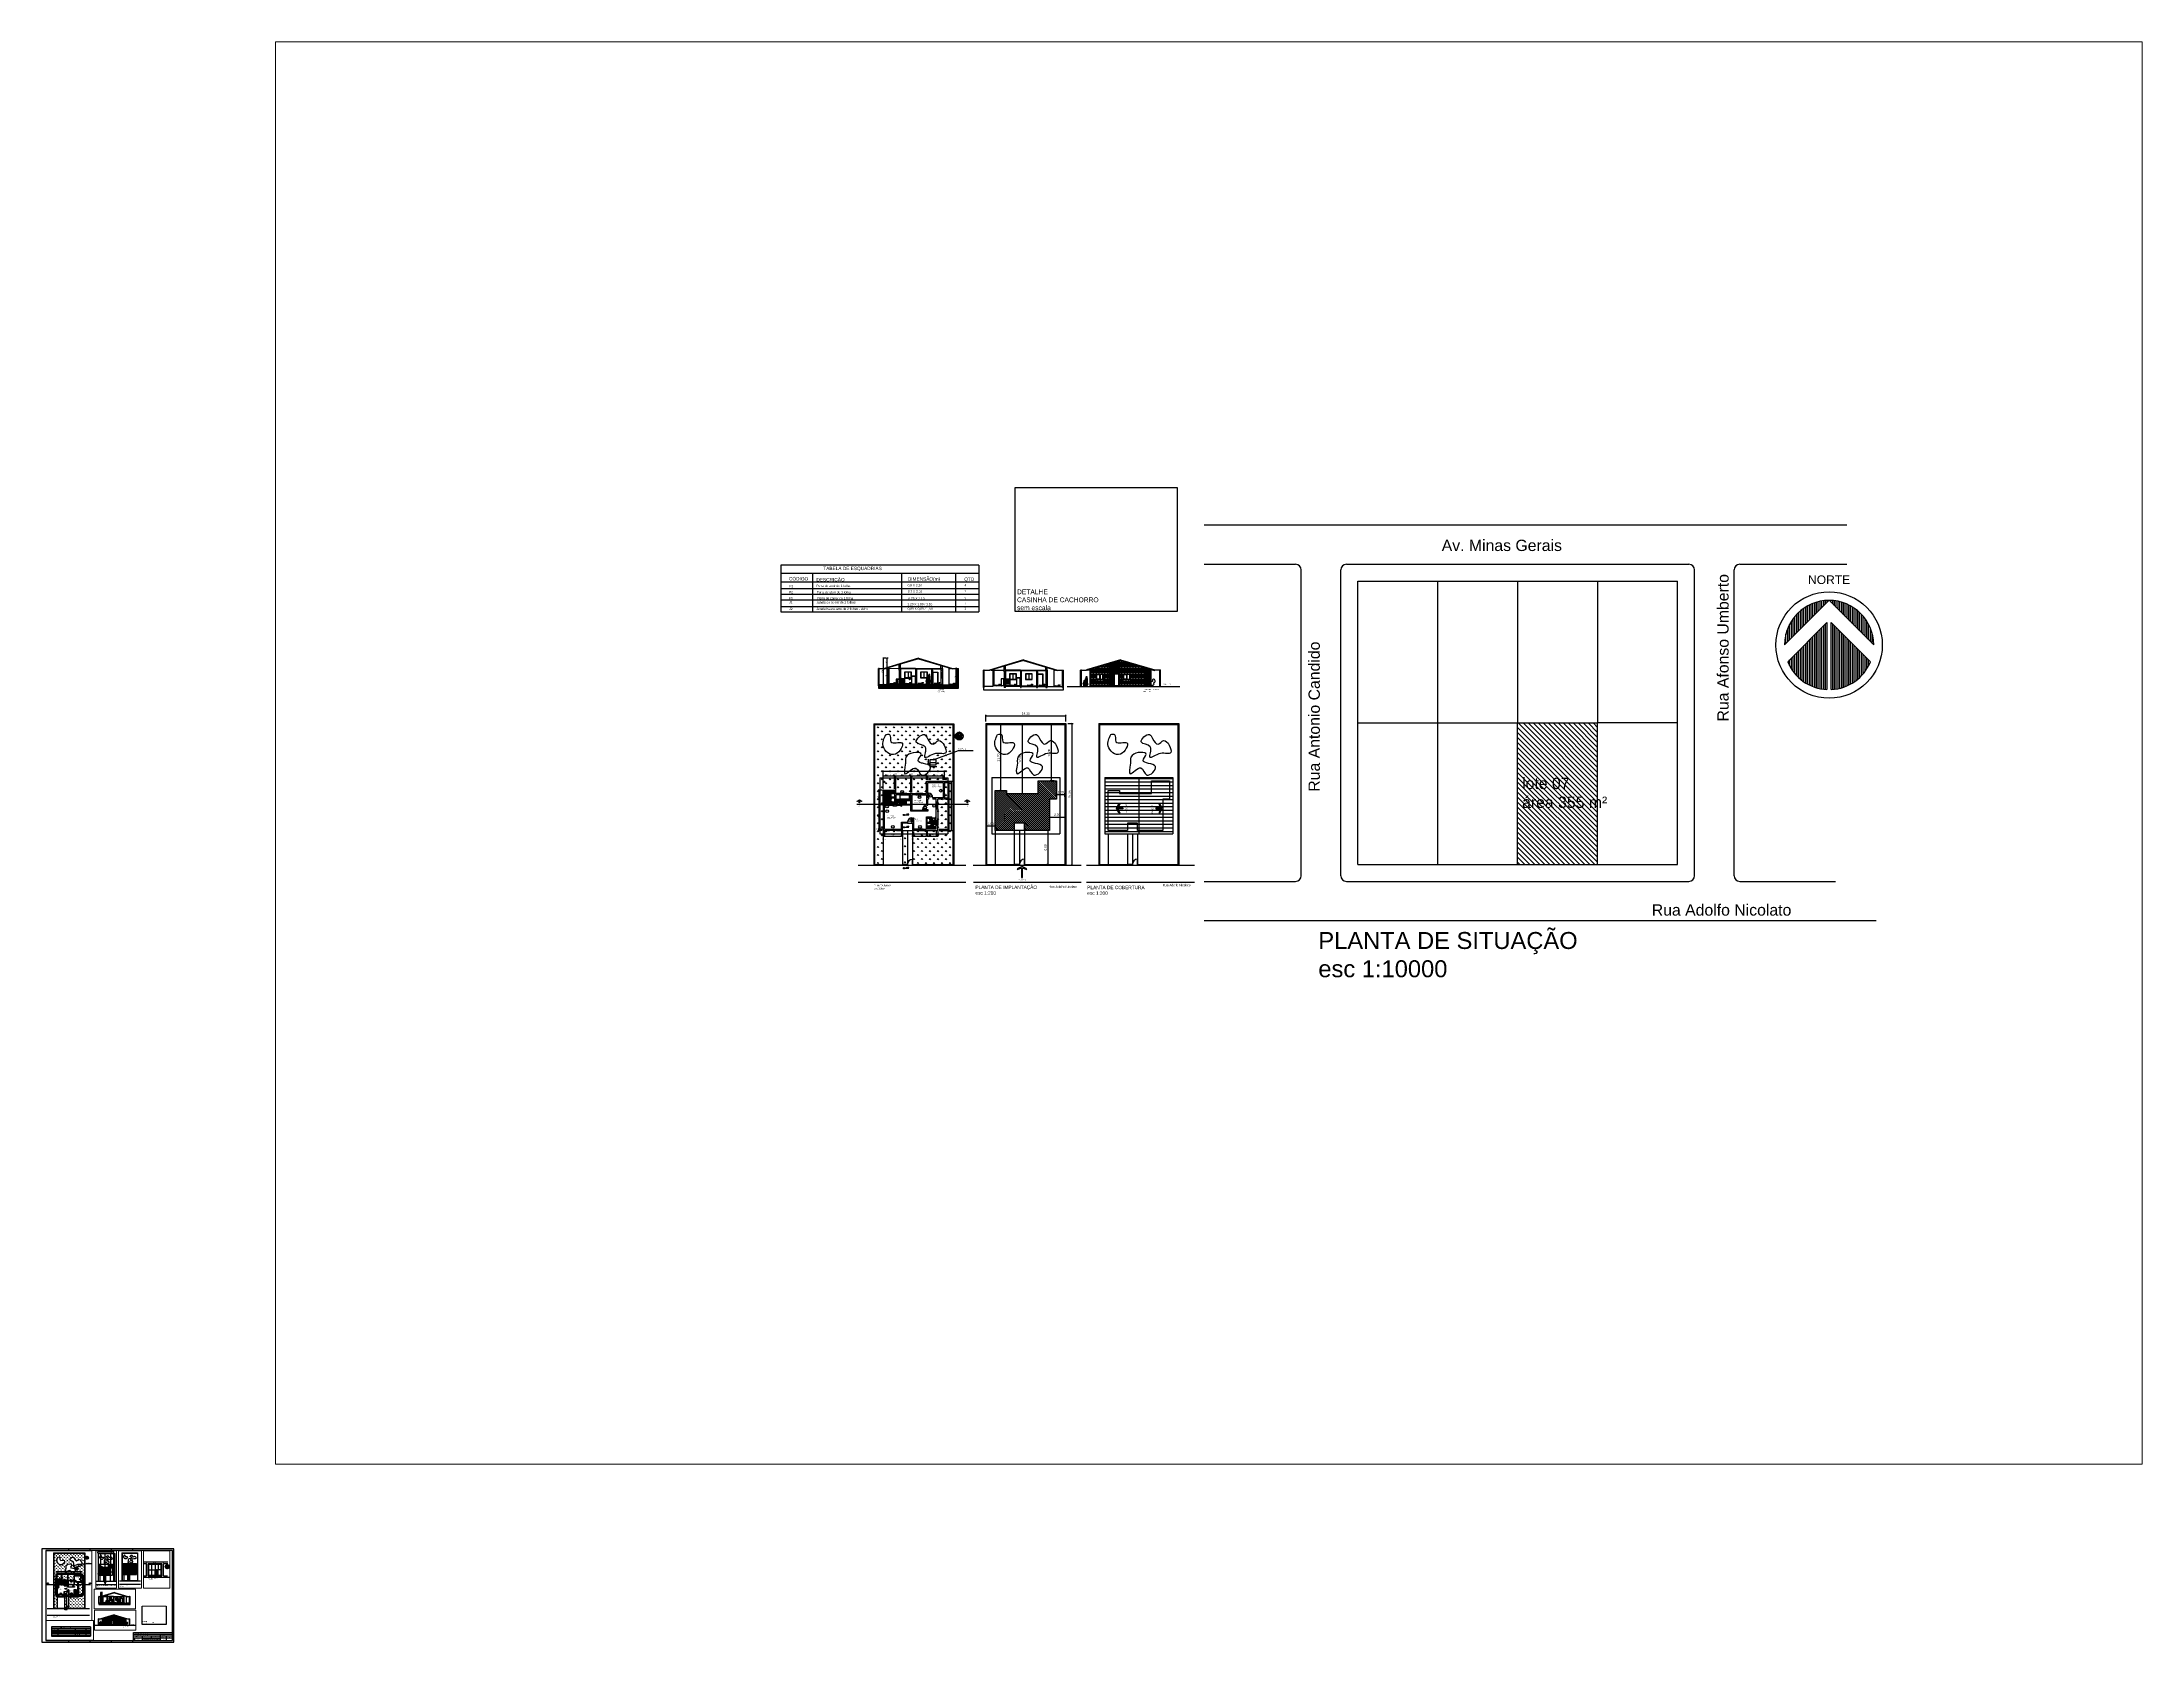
# Paper-space layout 'Layout2' of a CAD drawing. Header units: inches. Extents: x 0 to 9.45, y 0 to 7.2.
# The model-space entities are those that its viewports show. They can reach past a viewport. Long polylines and large blocks are cut down to what shows.
import ezdxf
from ezdxf.enums import TextEntityAlignment as Align

# ---------------------------------------------------------------- set-up
doc = ezdxf.new("R2010")
doc.units = ezdxf.units.IN
doc.header["$LTSCALE"] = 0.001
doc.header["$MEASUREMENT"] = 0
for name, pattern in [('0', [0]), ('ACAD_ISO10W100', [18, 12, -3, 0, -3]), ('HIDDEN2', [0.1875, 0.125, -0.0625])]:
    doc.linetypes.add(name, pattern=pattern)
for name, color, linetype in [('ESQUADRIAS', 3, 'Continuous'), ('ESTRUTURAS', 5, 'Continuous'), ('HACHURA', 251, 'Continuous'), ('LIN 01', 1, 'Continuous'), ('LIN 02', 2, 'Continuous'), ('M', 7, 'Continuous'), ('MOBILIÁRIO', 1, 'Continuous'), ('PAREDES', 4, 'Continuous'), ('PISO', 2, 'Continuous'), ('PROJEÇÕES', 253, 'HIDDEN2'), ('SIMBOLOS', 1, 'Continuous'), ('TEXTOS E COTAS', 251, 'Continuous'), ('VEGETAÇÃO', 90, 'Continuous')]:
    doc.layers.add(name, color=color, linetype=linetype)
doc.layers.add('VIEWPORTS', color=7, linetype='Continuous', plot=False)
doc.styles.add('1 100 ANATOÇÕES', font='arial.ttf', dxfattribs={"height": 0.2})
doc.styles.add('1 100 TITULOS', font='arial.ttf', dxfattribs={"height": 0.3})
doc.styles.add('1 1000 ANOTAÇÕES', font='arial.ttf', dxfattribs={"height": 2})
doc.styles.add('1 1000 TÍTULOS', font='arial.ttf', dxfattribs={"height": 3})
doc.styles.add('1 200 ANOTAÇÕES', font='arial.ttf', dxfattribs={"height": 0.4})
doc.styles.add('1 200 TÍTULOS', font='arial.ttf', dxfattribs={"height": 0.6})
doc.styles.add('ROMANS', font='romans')
doc.styles.get("Standard").update_dxf_attribs({"font": 'arial.ttf'})
doc.dimstyles.new('1 100 COTAS', dxfattribs={"dimtxt": 0.2, "dimasz": 0.15, "dimexe": 0.1, "dimexo": 0.2, "dimgap": 0.1, "dimtad": 1, "dimzin": 0, "dimdsep": 46, "dimtxsty": 'Standard', "dimblk": 'ARCHTICK', "dimcen": 0.09, "dimadec": 0, "dimazin": 0, "dimtfac": 1, "dimtofl": 0, "dimtmove": 2, "dimatfit": 3, "dimfxl": 1, "dimtolj": 1, "dimtzin": 0, "dimarcsym": 0})
doc.dimstyles.new('1 200 COTAS', dxfattribs={"dimtxt": 0.4, "dimasz": 0.3, "dimexe": 0.2, "dimexo": 0.4, "dimgap": 0.2, "dimtad": 1, "dimzin": 0, "dimdsep": 46, "dimtxsty": 'Standard', "dimblk": 'ARCHTICK', "dimcen": 0.09, "dimadec": 0, "dimazin": 0, "dimtfac": 1, "dimtofl": 0, "dimtmove": 2, "dimatfit": 3, "dimfxl": 1, "dimtolj": 1, "dimtzin": 0, "dimarcsym": 0})
picture_1 = doc.add_image_def('image1.png', size_in_pixel=(428, 328))
pattern_1 = [(90, (-12.544, -24.9644), (-3.53553, 3.53553), [0.9375, -6.13357]), (45, (-12.544, -24.9644), (-3.53553, 3.53553), [0.9375, -4.0625]), (135, (-12.544, -24.9644), (-3.53553, -3.53553), [0.9375, -4.0625])]
pattern_2 = [(90, (-56.72496, -61.91794), (-0.7071068, 0.7071068), [0.1875, -1.2267136]), (45, (-56.725, -61.9179), (-0.707107, 0.707107), [0.1875, -0.8125]), (135, (-56.725, -61.9179), (-0.707107, -0.707107), [0.1875, -0.8125])]
pattern_3 = [(90, (-56.72496, -61.91794), (-0.125, 0), []), (180, (-56.72496, -61.91794), (-1e-17, -0.125), [])]

# ---------------------------------------------------------------- blocks, each defined once
blk = doc.blocks.new('VasoSanitario_planta')
for points in [[(-22, -11), (-22, -12), (-24, -12), (-24, -12), (-25, -12), (-25, -14), (-25, -15), (-24, -15), (-24, -15), (-22, -15), (-22, -17, 0.333509), (-21, -18, 0.059373), (-20, -19), (0, -19)], [(22, -11), (22, -3, 0.327853), (21, -2, 0.087637), (20, -2), (0, -2), (-20, -2, 0.087637), (-21, -2, 0.327853), (-22, -3), (-22, -11)], [(-17, -19, -0.003882), (-18, -22, 0.024258), (-19, -30, 0.02486), (-19, -35, 0.033324), (-19, -40, 0.02486), (-19, -44, 0.012268), (-18, -49, 0.015806), (-17, -54, 0.026699), (-16, -59, 0.021919), (-15, -61, 0.174675), (-10, -66, 0.045452), (-7, -67, 0.022856), (-6, -67, 0.041289), (-3, -68, 0.052091), (-2, -68, 0.04333), (0, -68, 0.04333), (2, -68, 0.052091), (3, -68, 0.041289), (6, -67, 0.022856), (7, -67, 0.045452), (10, -66, 0.174675), (15, -61, 0.021919), (16, -59, 0.026699), (17, -54, 0.015806), (18, -49, 0.012268), (19, -44, 0.02486), (19, -40, 0.033324), (19, -35, 0.02486), (19, -30, 0.024258), (18, -22, -0.003882), (17, -19)], [(16, -19, 0.003849), (16, -22, -0.027799), (18, -31, -0.018883), (18, -35, -0.033646), (18, -40, -0.016781), (18, -43, -0.015438), (17, -49, -0.023716), (15, -56, -0.013571), (15, -59, -0.02186), (14, -61, -0.173345), (10, -65, -0.045814), (7, -66, -0.024058), (5, -66, -0.042614), (3, -66, -0.066108), (2, -66, -0.047154), (0, -66, -0.047154), (-2, -66, -0.066108), (-3, -66, -0.042614), (-5, -66, -0.024058), (-7, -66, -0.045814), (-10, -65, -0.173345), (-14, -61, -0.02186), (-15, -59, -0.013571), (-15, -56, -0.023716), (-17, -49, -0.015438), (-18, -43, -0.016781), (-18, -40, -0.033646), (-18, -35, -0.018883), (-18, -31, -0.027799), (-16, -22, 0.003849), (-16, -19)], [(0, -19), (20, -19, 0.059373), (21, -18, 0.333509), (22, -17), (22, -15), (22, -12), (22, -11)]]:
    blk.add_lwpolyline(points, format="xyb")
for points in [[(-24, -12), (-24, -14), (-24, -15)], [(-22, -12), (-22, -15)]]:
    blk.add_lwpolyline(points)
for points in [[(0, -31, 0.041331), (-6, -31, 0.129345), (-10, -33, 0.234638), (-14, -40, 0.044666), (-13, -50, 0.031515), (-11, -58, 0.151063), (-10, -61, 0.148094), (-6, -63, 0.031073), (-5, -64, 0.035055), (0, -64, 0.035055), (5, -64, 0.031073), (6, -63, 0.148094), (10, -61, 0.151063), (11, -58, 0.031515), (13, -50, 0.044666), (14, -40, 0.234638), (10, -33, 0.129345), (6, -31, 0.041331)], [(0, -32, -0.041434), (6, -32, -0.129651), (10, -34, -0.234583), (13, -40, -0.044678), (12, -50, -0.031614), (11, -58, -0.152477), (9, -61, -0.148725), (6, -63, -0.031624), (4, -63, -0.035113), (0, -63, -0.035113), (-4, -63, -0.031624), (-6, -63, -0.148725), (-9, -61, -0.152477), (-11, -58, -0.031614), (-12, -50, -0.044678), (-13, -40, -0.234583), (-10, -34, -0.129651), (-6, -32, -0.041434)], [(-4, -41, 0.164444), (-3, -43, 0.245936), (0, -45, 0.245936), (3, -43, 0.164444), (4, -41), (4, -34, 0.108885), (-4, -34)]]:
    blk.add_lwpolyline(points, format="xyb", close=True)
blk = doc.blocks.new('Pia_Planta')
blk.add_line((-25, 0), (25, 0))
for points in [[(-25, 0, 0.411609), (-30, -4, 0.050169), (-26, -35, 0.03482), (-26, -37, 0.269359), (-18, -43, 0.079469), (18, -43, 0.269359)], [(-25, 0, 0.391636), (-28, -3, 0.05065), (-25, -35, 0.046576), (-24, -37, 0.252091), (-18, -42, 0.080492), (18, -42, 0.252091), (24, -37, 0.046576), (25, -35, 0.05065), (28, -3, 0.391636), (25, 0, 0.022867)], [(18, -43, 0.269359), (26, -37, 0.03482), (26, -35, 0.050169), (30, -4, 0.411609), (25, 0)], [(-23, -18, -0.035069), (-21, -5, -0.343125), (-17, -1), (1, -1), (17, -1, -0.343125), (21, -5, -0.035069), (23, -18)]]:
    blk.add_lwpolyline(points, format="xyb")
blk.add_lwpolyline([(17, -40, 0.038545), (18, -40, 0.286674), (22, -35, 0.05967), (23, -18, 0.383108), (17, -12), (1, -12), (-17, -12, 0.383108), (-23, -18, 0.05967), (-22, -35, 0.286674), (-18, -40, 0.038545), (-17, -40, 0.062705)], format="xyb", close=True)
for centre, radius in [((-10, -5), 1.75), ((1, -18), 2.25), ((1, -5), 1.75), ((1, -18), 1.18), ((10, -5), 1.75)]:
    blk.add_circle(centre, radius)
blk = doc.blocks.new('geladeira_01')
for points in [[(0.2, -0.05), (0.2, -0.01), (0.11, 0), (-0.11, 0), (-0.2, -0.01), (-0.2, -0.05)], [(-0.27, -0.6), (-0.27, -0.59)], [(0.27, -0.59), (0.27, -0.6)]]:
    blk.add_lwpolyline(points)
for points in [[(0.29, -0.05), (0.29, -0.59), (-0.28, -0.59), (-0.28, -0.05)], [(0.29, -0.6), (-0.28, -0.6), (-0.28, -0.65), (0.29, -0.65)], [(0.21, -0.65), (0.21, -0.67), (0.23, -0.67), (0.23, -0.65)]]:
    blk.add_lwpolyline(points, close=True)
blk = doc.blocks.new('pia_05')
at = {"layer": 'MOBILIÁRIO', "linetype": 'Continuous'}
for p, q in [((-0.7, 0.55), (0.7, 0.55)), ((-0.7, 0), (-0.7, 0.55)), ((0.7, 0), (-0.7, 0)), ((-0.67, 0.52), (0.67, 0.52)), ((-0.67, 0.03), (-0.67, 0.52)), ((0.67, 0.03), (-0.67, 0.03)), ((-0.66, 0.51), (-0.66, 0.51)), ((-0.66, 0.33), (-0.66, 0.33)), ((-0.65, 0.32), (-0.65, 0.32)), ((-0.65, 0.05), (-0.65, 0.05)), ((-0.64, 0.1), (-0.64, 0.1)), ((-0.64, 0.04), (-0.64, 0.04)), ((-0.63, 0.47), (-0.63, 0.47)), ((-0.62, 0.32), (-0.62, 0.32)), ((-0.62, 0.17), (-0.62, 0.17)), ((-0.62, 0.12), (-0.62, 0.12)), ((-0.61, 0.38), (-0.61, 0.38)), ((-0.59, 0.32), (-0.59, 0.32)), ((-0.58, 0.36), (-0.58, 0.36)), ((-0.58, 0.26), (-0.58, 0.26)), ((-0.58, 0.13), (-0.58, 0.13)), ((-0.57, 0.25), (-0.57, 0.25)), ((-0.55, 0.19), (-0.55, 0.19)), ((-0.52, 0.48), (-0.52, 0.48)), ((-0.52, 0.4), (-0.52, 0.4)), ((-0.52, 0.25), (-0.52, 0.25)), ((-0.52, 0.14), (-0.52, 0.14)), ((-0.51, 0.47), (-0.51, 0.47)), ((-0.51, 0.17), (-0.51, 0.17)), ((-0.51, 0.1), (-0.51, 0.1)), ((-0.5, 0.18), (-0.5, 0.18)), ((-0.49, 0.46), (-0.49, 0.46)), ((-0.48, 0.34), (-0.48, 0.34)), ((-0.46, 0.29), (-0.46, 0.29)), ((-0.44, 0.34), (-0.44, 0.34)), ((-0.43, 0.47), (-0.43, 0.47)), ((-0.43, 0.39), (-0.43, 0.39)), ((-0.43, 0.32), (-0.43, 0.32)), ((-0.42, 0.17), (-0.42, 0.17)), ((-0.42, 0.12), (-0.42, 0.12)), ((-0.41, 0.15), (-0.41, 0.15)), ((-0.41, 0.1), (-0.41, 0.1)), ((-0.4, 0.1), (-0.4, 0.1)), ((-0.38, 0.35), (-0.38, 0.35)), ((-0.37, 0.38), (-0.37, 0.38)), ((-0.37, 0.15), (-0.37, 0.15)), ((-0.35, 0.33), (-0.35, 0.33)), ((-0.34, 0.36), (-0.34, 0.36)), ((-0.34, 0.31), (-0.34, 0.31)), ((-0.34, 0.04), (-0.34, 0.04)), ((-0.32, 0.4), (-0.32, 0.4)), ((-0.32, 0.25), (-0.32, 0.25)), ((-0.31, 0.19), (-0.31, 0.19)), ((-0.31, 0.16), (-0.31, 0.16)), ((-0.31, 0.1), (-0.31, 0.1)), ((-0.28, 0.48), (-0.28, 0.48)), ((-0.28, 0.36), (-0.28, 0.36)), ((-0.28, 0.17), (-0.28, 0.17)), ((-0.27, 0.25), (-0.27, 0.25)), ((-0.24, 0.37), (-0.24, 0.37)), ((-0.23, 0.47), (-0.23, 0.47)), ((-0.22, 0.33), (-0.22, 0.33)), ((-0.22, 0.29), (-0.22, 0.29)), ((-0.22, 0.18), (-0.22, 0.18)), ((-0.21, 0.18), (-0.21, 0.18)), ((-0.21, 0.03), (-0.21, 0.03)), ((-0.2, 0.46), (-0.2, 0.46)), ((-0.2, 0.18), (-0.2, 0.18)), ((-0.19, 0.16), (-0.19, 0.37)), ((-0.16, 0.1), (-0.16, 0.1)), ((-0.14, 0.42), (0.12, 0.42)), ((0.12, 0.11), (-0.14, 0.11)), ((-0.12, 0.11), (-0.12, 0.11)), ((-0.12, 0.1), (-0.12, 0.1)), ((-0.05, 0.48), (-0.05, 0.48)), ((-0.04, 0.04), (-0.04, 0.04)), ((-0.03, 0.48), (-0.03, 0.48)), ((-0.01, 0.04), (-0.01, 0.04)), ((0.08, 0.1), (0.08, 0.1)), ((0.09, 0.11), (0.09, 0.11)), ((0.11, 0.46), (0.11, 0.46)), ((0.12, 0.45), (0.12, 0.45)), ((0.17, 0.48), (0.17, 0.48)), ((0.17, 0.42), (0.17, 0.42)), ((0.17, 0.37), (0.17, 0.16)), ((0.17, 0.33), (0.17, 0.33)), ((0.18, 0.18), (0.18, 0.18)), ((0.18, 0.03), (0.18, 0.03)), ((0.19, 0.48), (0.19, 0.48)), ((0.19, 0.39), (0.19, 0.39)), ((0.19, 0.11), (0.19, 0.11)), ((0.2, 0.23), (0.2, 0.23)), ((0.2, 0.17), (0.2, 0.17)), ((0.2, 0.09), (0.2, 0.09)), ((0.23, 0.43), (0.23, 0.43)), ((0.24, 0.24), (0.24, 0.24)), ((0.25, 0.29), (0.25, 0.29)), ((0.26, 0.32), (0.26, 0.32)), ((0.27, 0.04), (0.27, 0.04)), ((0.27, 0.03), (0.27, 0.03)), ((0.28, 0.41), (0.28, 0.41)), ((0.28, 0.3), (0.28, 0.3)), ((0.28, 0.26), (0.28, 0.26)), ((0.29, 0.11), (0.29, 0.11)), ((0.3, 0.24), (0.3, 0.24)), ((0.31, 0.1), (0.31, 0.1)), ((0.31, 0.05), (0.31, 0.05)), ((0.34, 0.44), (0.34, 0.44)), ((0.34, 0.39), (0.34, 0.39)), ((0.34, 0.24), (0.34, 0.24)), ((0.35, 0.51), (0.35, 0.51)), ((0.37, 0.48), (0.37, 0.48)), ((0.37, 0.37), (0.37, 0.37)), ((0.37, 0.06), (0.37, 0.06)), ((0.38, 0.45), (0.38, 0.45)), ((0.38, 0.34), (0.38, 0.34)), ((0.38, 0.19), (0.38, 0.19)), ((0.39, 0.04), (0.39, 0.04)), ((0.4, 0.19), (0.4, 0.19)), ((0.41, 0.26), (0.41, 0.26)), ((0.42, 0.45), (0.42, 0.45)), ((0.42, 0.17), (0.42, 0.17)), ((0.43, 0.48), (0.43, 0.48)), ((0.43, 0.17), (0.43, 0.17)), ((0.43, 0.16), (0.43, 0.16)), ((0.44, 0.46), (0.44, 0.46)), ((0.45, 0.26), (0.45, 0.26)), ((0.47, 0.41), (0.47, 0.41)), ((0.48, 0.26), (0.48, 0.26)), ((0.48, 0.11), (0.48, 0.11)), ((0.48, 0.07), (0.48, 0.07)), ((0.49, 0.38), (0.49, 0.38)), ((0.49, 0.29), (0.49, 0.29)), ((0.5, 0.1), (0.5, 0.1)), ((0.51, 0.37), (0.51, 0.37)), ((0.51, 0.27), (0.51, 0.27)), ((0.52, 0.07), (0.52, 0.07)), ((0.54, 0.47), (0.54, 0.47)), ((0.55, 0.1), (0.55, 0.1)), ((0.57, 0.49), (0.57, 0.49)), ((0.57, 0.31), (0.57, 0.31)), ((0.58, 0.48), (0.58, 0.48)), ((0.58, 0.39), (0.58, 0.39)), ((0.58, 0.34), (0.58, 0.34)), ((0.58, 0.19), (0.58, 0.19)), ((0.58, 0.08), (0.58, 0.08)), ((0.59, 0.04), (0.59, 0.04)), ((0.61, 0.37), (0.61, 0.37)), ((0.61, 0.28), (0.61, 0.28)), ((0.64, 0.52), (0.64, 0.52)), ((0.64, 0.49), (0.64, 0.49)), ((0.64, 0.2), (0.64, 0.2)), ((0.65, 0.29), (0.65, 0.29)), ((0.65, 0.24), (0.65, 0.24)), ((0.66, 0.48), (0.66, 0.48)), ((0.66, 0.23), (0.66, 0.23)), ((0.67, 0.52), (0.67, 0.03)), ((0.7, 0.55), (0.7, 0))]:
    blk.add_line(p, q, dxfattribs=at)
for radius in [0.03, 0.02]:
    blk.add_circle((-0.01, 0.27), radius, dxfattribs=at)
for centre, start, end in [((-0.14, 0.37), 90, 180), ((-0.14, 0.16), 180, 270), ((0.12, 0.37), 0, 90), ((0.12, 0.16), 270, 0)]:
    blk.add_arc(centre, 0.05, start, end, dxfattribs=at)
blk = doc.blocks.new('Fogao4Bocas_planta')
at = {"linetype": '0'}
for p, q in [((-87, 90), (-87, 29)), ((-87, 90), (-14, 90)), ((-14, 29), (-87, 29)), ((-83, 82), (-83, 60)), ((-83, 73), (-74, 73)), ((-51, 60), (-83, 60)), ((-83, 37), (-83, 60)), ((-83, 46), (-73, 46)), ((-79, 86), (-55, 86)), ((-55, 33), (-79, 33)), ((-78, 26), (-78, 29)), ((-22, 26), (-78, 26)), ((-67, 86), (-67, 80)), ((-67, 52), (-67, 66)), ((-67, 33), (-67, 41)), ((-51, 46), (-61, 46)), ((-51, 73), (-60, 73)), ((-46, 86), (-55, 86)), ((-46, 33), (-55, 33)), ((-51, 82), (-51, 81)), ((-51, 39), (-51, 81)), ((-51, 37), (-51, 39)), ((-50, 82), (-50, 60)), ((-50, 73), (-41, 73)), ((-50, 37), (-50, 60)), ((-18, 60), (-50, 60)), ((-50, 46), (-40, 46)), ((-46, 86), (-22, 86)), ((-22, 33), (-46, 33)), ((-34, 86), (-34, 80)), ((-34, 52), (-34, 66)), ((-34, 33), (-34, 41)), ((-18, 46), (-28, 46)), ((-18, 73), (-27, 73)), ((-22, 26), (-22, 29)), ((-18, 82), (-18, 81)), ((-18, 39), (-18, 81)), ((-18, 37), (-18, 39)), ((-14, 29), (-14, 90))]:
    blk.add_line(p, q, dxfattribs=at)
for centre, radius in [((-67, 73), 5.75), ((-67, 73), 4.35), ((-67, 46), 4.28), ((-67, 46), 2.88), ((-34, 73), 5.75), ((-34, 73), 4.35), ((-34, 46), 4.28), ((-34, 46), 2.88)]:
    blk.add_circle(centre, radius, dxfattribs=at)
for centre, start, end in [((-79, 82), 90, 180), ((-79, 37), 180, 270), ((-55, 82), 0, 90), ((-55, 37), 270, 0), ((-46, 82), 90, 180), ((-46, 37), 180, 270), ((-22, 82), 0, 90), ((-22, 37), 270, 0)]:
    blk.add_arc(centre, 4.2, start, end, dxfattribs=at)
blk = doc.blocks.new('TANQUES 18 LITROS')
for p, q in [((3516, 1557), (3516, 1599)), ((3517, 1600), (3569, 1600)), ((3519, 1593), (3518, 1571)), ((3518, 1567), (3518, 1572)), ((3518, 1567), (3518, 1557)), ((3521, 1569), (3521, 1569)), ((3523, 1596), (3563, 1596)), ((3539, 1551), (3543, 1551)), ((3540, 1560), (3543, 1560)), ((3540, 1559), (3543, 1559)), ((3540, 1557), (3543, 1557)), ((3540, 1556), (3543, 1556)), ((3540, 1555), (3543, 1555)), ((3540, 1553), (3543, 1553)), ((3541, 1568), (3543, 1568)), ((3541, 1566), (3543, 1566)), ((3541, 1565), (3543, 1565)), ((3541, 1563), (3543, 1563)), ((3541, 1562), (3543, 1562)), ((3544, 1568), (3543, 1568)), ((3545, 1566), (3543, 1566)), ((3545, 1565), (3543, 1565)), ((3545, 1563), (3543, 1563)), ((3545, 1562), (3543, 1562)), ((3545, 1560), (3543, 1560)), ((3545, 1559), (3543, 1559)), ((3546, 1557), (3543, 1557)), ((3546, 1556), (3543, 1556)), ((3546, 1555), (3543, 1555)), ((3546, 1553), (3543, 1553)), ((3546, 1551), (3543, 1551)), ((3564, 1569), (3565, 1569)), ((3566, 1593), (3567, 1571)), ((3567, 1567), (3567, 1572)), ((3567, 1567), (3568, 1557)), ((3570, 1557), (3570, 1599))]:
    blk.add_line(p, q)
at = {"ltscale": 4}
for p, q in [((3538, 1586), (3543, 1586)), ((3543, 1591), (3543, 1581)), ((3548, 1586), (3543, 1586))]:
    blk.add_line(p, q, dxfattribs=at)
for centre, radius, start, end in [((3517, 1599), 1, 90, 180), ((3520, 1557), 4.52, 179.4533, 257.4084), ((3521, 1571), 2.36, 177.5085, 264.9953), ((3520, 1557), 2.36, 177.5085, 265.3505), ((3523, 1593), 3.15, 90, 177.5085), ((3520, 1562), 0.898, 69.8209, 280.8801), ((3520, 1560), 0.889, 76.4468, 274.2542), ((3520, 1557), 0.867, 82.2737, 268.4273), ((3573, 2209), 659, 265.2858, 267.0528), ((3521, 1568), 0.893, 97.8745, 279.6393), ((3521, 1565), 0.9, 69.465, 281.236), ((3573, 2209), 650, 265.3505, 267.0956), ((3573, 2209), 652, 265.3505, 267.0864), ((3573, 2209), 653, 265.3505, 267.0807), ((3573, 2209), 655, 265.3505, 267.0717), ((3573, 2209), 656, 265.3505, 267.0636), ((3573, 2209), 642, 265.3505, 267.1409), ((3573, 2209), 644, 265.3505, 267.1315), ((3573, 2209), 645, 265.3505, 267.1251), ((3573, 2209), 646, 265.3505, 267.1159), ((3573, 2209), 648, 265.3505, 267.1103), ((3573, 2209), 649, 265.3505, 267.1012), ((3543, 1586), 3.58, 90, 270), ((3543, 1586), 2.3, 90, 270), ((3543, 1586), 3.58, 270, 90), ((3543, 1586), 2.3, 270, 90), ((3512, 2209), 642, 272.8591, 274.6495), ((3512, 2209), 644, 272.8685, 274.6495), ((3512, 2209), 645, 272.8749, 274.6495), ((3512, 2209), 646, 272.8841, 274.6495), ((3512, 2209), 648, 272.8897, 274.6495), ((3512, 2209), 649, 272.8988, 274.6495), ((3512, 2209), 650, 272.9044, 274.6495), ((3512, 2209), 652, 272.9136, 274.6495), ((3512, 2209), 653, 272.9193, 274.6495), ((3512, 2209), 655, 272.9283, 274.6495), ((3512, 2209), 656, 272.9364, 274.6495), ((3512, 2209), 659, 272.9472, 274.7142), ((3563, 1593), 3.15, 2.4915, 90), ((3565, 1571), 2.36, 275.0047, 2.4915), ((3565, 1568), 0.893, 260.3607, 82.1255), ((3565, 1565), 0.9, 258.764, 110.535), ((3565, 1562), 0.898, 259.1199, 110.1791), ((3565, 1560), 0.889, 265.7458, 103.5532), ((3566, 1557), 0.867, 271.5727, 97.7263), ((3565, 1557), 2.36, 274.6495, 2.4915), ((3566, 1557), 4.52, 282.5916, 0.5467), ((3569, 1599), 1, 0, 90)]:
    blk.add_arc(centre, radius, start, end)
blk = doc.blocks.new('Cota002')
at = {"layer": 'SIMBOLOS'}
for p, q in [((-0.25, 0), (1.35, 0)), ((0, 0.25), (0, -0.25))]:
    blk.add_line(p, q, dxfattribs=at)
at = {"layer": 'SIMBOLOS', "const_width": 0.15}
for points in [[(0, 0.08, 0.414214), (-0.08, 0, 1)], [(0, -0.08, 0.414214), (0.08, 0, 1)]]:
    blk.add_lwpolyline(points, format="xyb", dxfattribs=at)
at = {"layer": 'SIMBOLOS'}
blk.add_circle((0, 0), 0.15, dxfattribs=at)
at = {"layer": 'SIMBOLOS', "color": 7, "style": 'ROMANS'}
blk.add_attdef('COTA', text='', height=0.2, dxfattribs=at).set_placement((1.35, 0.1), align=Align.RIGHT)
blk = doc.blocks.new('*X8')
at = {"color": 0}
for p, q in [((-54.3, 30), (4.2, 30)), ((-52.8, 32.5), (1.7, 32.5)), ((-51.2, 35), (-0.8, 35)), ((-49.4, 37.5), (-3.3, 37.5)), ((-47.4, 40), (-5.8, 40)), ((-45.1, 42.5), (-8.3, 42.5)), ((-42.6, 45), (-10.8, 45)), ((-39.8, 47.5), (-13.3, 47.5)), ((-36.7, 50), (-15.8, 50)), ((-33, 52.5), (-18.3, 52.5)), ((-28.6, 55), (-20.8, 55)), ((-61.8, 5), (29.2, 5)), ((-61.5, 7.5), (26.7, 7.5)), ((-61.2, 10), (24.2, 10)), ((-60.7, 12.5), (21.7, 12.5)), ((-60.2, 15), (19.2, 15)), ((-59.5, 17.5), (16.7, 17.5)), ((-58.7, 20), (14.2, 20)), ((-57.8, 22.5), (11.7, 22.5)), ((-56.7, 25), (9.2, 25)), ((-55.6, 27.5), (6.7, 27.5))]:
    blk.add_line(p, q, dxfattribs=at)
blk = doc.blocks.new('*X9')
at = {"color": 0}
for p, q in [((-61.8, -5), (29.2, -5)), ((-61.5, -7.5), (26.7, -7.5)), ((-61.2, -10), (24.2, -10)), ((-60.7, -12.5), (21.7, -12.5)), ((-60.2, -15), (19.2, -15)), ((-59.5, -17.5), (16.7, -17.5)), ((-58.7, -20), (14.2, -20)), ((-57.8, -22.5), (11.7, -22.5)), ((-56.7, -25), (9.2, -25)), ((-55.6, -27.5), (6.7, -27.5)), ((-54.3, -30), (4.2, -30)), ((-52.8, -32.5), (1.7, -32.5)), ((-51.2, -35), (-0.8, -35)), ((-49.4, -37.5), (-3.3, -37.5)), ((-47.4, -40), (-5.8, -40)), ((-45.1, -42.5), (-8.3, -42.5)), ((-42.6, -45), (-10.8, -45)), ((-39.8, -47.5), (-13.3, -47.5)), ((-36.7, -50), (-15.8, -50)), ((-33, -52.5), (-18.3, -52.5)), ((-28.6, -55), (-20.8, -55))]:
    blk.add_line(p, q, dxfattribs=at)
blk = doc.blocks.new('*X10')
at = {"color": 0}
for p, q in [((34.7, -27.5), (55.6, -27.5)), ((37.2, -25), (56.7, -25)), ((39.7, -22.5), (57.8, -22.5)), ((42.2, -20), (58.7, -20)), ((44.7, -17.5), (59.5, -17.5)), ((47.2, -15), (60.2, -15)), ((49.7, -12.5), (60.7, -12.5)), ((52.2, -10), (61.2, -10)), ((54.7, -7.5), (61.5, -7.5)), ((57.2, -5), (61.8, -5)), ((59.7, -2.5), (61.9, -2.5)), ((4.7, -57.5), (23.2, -57.5)), ((7.2, -55), (28.6, -55)), ((9.7, -52.5), (33, -52.5)), ((12.2, -50), (36.7, -50)), ((14.7, -47.5), (39.8, -47.5)), ((17.2, -45), (42.6, -45)), ((19.7, -42.5), (45.1, -42.5)), ((22.2, -40), (47.4, -40)), ((24.7, -37.5), (49.4, -37.5)), ((27.2, -35), (51.2, -35)), ((29.7, -32.5), (52.8, -32.5)), ((32.2, -30), (54.3, -30)), ((2.2, -60), (15.6, -60))]:
    blk.add_line(p, q, dxfattribs=at)
blk = doc.blocks.new('*X11')
at = {"color": 0}
for p, q in [((2.2, 60), (15.6, 60)), ((4.7, 57.5), (23.2, 57.5)), ((7.2, 55), (28.6, 55)), ((9.7, 52.5), (33, 52.5)), ((12.2, 50), (36.7, 50)), ((14.7, 47.5), (39.8, 47.5)), ((17.2, 45), (42.6, 45)), ((19.7, 42.5), (45.1, 42.5)), ((22.2, 40), (47.4, 40)), ((24.7, 37.5), (49.4, 37.5)), ((27.2, 35), (51.2, 35)), ((29.7, 32.5), (52.8, 32.5)), ((32.2, 30), (54.3, 30)), ((34.7, 27.5), (55.6, 27.5)), ((37.2, 25), (56.7, 25)), ((39.7, 22.5), (57.8, 22.5)), ((42.2, 20), (58.7, 20)), ((44.7, 17.5), (59.5, 17.5)), ((47.2, 15), (60.2, 15)), ((49.7, 12.5), (60.7, 12.5)), ((52.2, 10), (61.2, 10)), ((54.7, 7.5), (61.5, 7.5)), ((57.2, 5), (61.8, 5)), ((59.7, 2.5), (61.9, 2.5)), ((62, 0), (62.2, 0))]:
    blk.add_line(p, q, dxfattribs=at)
blk = doc.blocks.new('NORTH6')
at = {"color": 7}
for p, q in [((0.432, 0), (0.001, 0.431)), ((-0.162, 0.399), (0.217, 0.021)), ((0.217, 0.021), (-0.43, 0.021)), ((-0.43, -0.021), (0.217, -0.021)), ((-0.162, -0.399), (0.217, -0.021)), ((0.432, 0), (0.001, -0.431))]:
    blk.add_line(p, q, dxfattribs=at)
blk.add_circle((0, 0), 0.514, dxfattribs=at)
for start, end in [(0, 89.8055), (112.0353, 177.2265), (182.7735, 247.9647), (270.1945, 0)]:
    blk.add_arc((0, 0), 0.431, start, end, dxfattribs=at)
at = {"xscale": 0.006944444444444444, "yscale": 0.006944444444444444, "zscale": 0.006944444444444444}
for name in ['*X11', '*X8', '*X9', '*X10']:
    blk.add_blockref(name, (0, 0), dxfattribs=at)
at = {"flags": 8}
blk.add_attdef('LABEL', text='', height=0.0833, rotation=270, dxfattribs=at).set_placement((0.631, 0), align=Align.MIDDLE)
blk = doc.blocks.new('SYMBarrows004')
blk.add_lwpolyline([(0.78, 0.44), (0.71, 0.4), (0.88, 0.04), (0, 0.04), (0, -0.04), (0.88, -0.04), (0.71, -0.4), (0.78, -0.43), (1, 0), (0.78, 0.44)])
blk = doc.blocks.new('_ArchTick')
at = {"color": 0, "linetype": 'ByBlock', "const_width": 0.15}
blk.add_lwpolyline([(-0.5, -0.5), (0.5, 0.5)], dxfattribs=at)
blk = doc.blocks.new('*D15')
at = {"layer": 'Defpoints', "color": 0, "transparency": 16777216}
for p in [(25.49, 27.65), (25.74, 28.54), (25.74, 27.65)]:
    blk.add_point(p, dxfattribs=at)
at = {"layer": 'TEXTOS E COTAS', "color": 0, "lineweight": -2, "transparency": 16777216}
for p, q in [((25.49, 27.85), (25.49, 28.64)), ((25.49, 28.54), (25.74, 28.54)), ((25.74, 27.85), (25.74, 28.64))]:
    blk.add_line(p, q, dxfattribs=at)
at = {"layer": 'TEXTOS E COTAS', "color": 0, "lineweight": -2, "transparency": 16777216, "xscale": 0.15, "yscale": 0.15, "zscale": 0.15, "rotation": 180}
blk.add_blockref('_ArchTick', (25.49, 28.54), dxfattribs=at)
at = {"layer": 'TEXTOS E COTAS', "color": 0, "lineweight": -2, "transparency": 16777216, "xscale": 0.15, "yscale": 0.15, "zscale": 0.15}
blk.add_blockref('_ArchTick', (25.74, 28.54), dxfattribs=at)
at = {"layer": 'TEXTOS E COTAS', "color": 0, "transparency": 16777216, "insert": (25.61, 28.89), "char_height": 0.2, "attachment_point": 5}
blk.add_mtext('\\A1;0.25', dxfattribs=at)
blk = doc.blocks.new('*D16')
at = {"layer": 'Defpoints', "color": 0, "transparency": 16777216}
for p in [(22.79, 28.54), (22.79, 27.65), (25.74, 27.65)]:
    blk.add_point(p, dxfattribs=at)
at = {"layer": 'TEXTOS E COTAS', "color": 0, "lineweight": -2, "transparency": 16777216}
for p, q in [((22.79, 27.85), (22.79, 28.64)), ((25.74, 28.54), (22.79, 28.54)), ((25.74, 27.85), (25.74, 28.64))]:
    blk.add_line(p, q, dxfattribs=at)
at = {"layer": 'TEXTOS E COTAS', "color": 0, "lineweight": -2, "transparency": 16777216, "xscale": 0.15, "yscale": 0.15, "zscale": 0.15, "rotation": 180}
blk.add_blockref('_ArchTick', (22.79, 28.54), dxfattribs=at)
at = {"layer": 'TEXTOS E COTAS', "color": 0, "lineweight": -2, "transparency": 16777216, "xscale": 0.15, "yscale": 0.15, "zscale": 0.15}
blk.add_blockref('_ArchTick', (25.74, 28.54), dxfattribs=at)
at = {"layer": 'TEXTOS E COTAS', "color": 0, "transparency": 16777216, "insert": (24.26, 28.74), "char_height": 0.2, "attachment_point": 5}
blk.add_mtext('\\A1;2.95', dxfattribs=at)
blk = doc.blocks.new('*D17')
at = {"layer": 'Defpoints', "color": 0, "transparency": 16777216}
for p in [(22.54, 28.54), (22.54, 27.65), (22.79, 27.65)]:
    blk.add_point(p, dxfattribs=at)
at = {"layer": 'TEXTOS E COTAS', "color": 0, "lineweight": -2, "transparency": 16777216}
for p, q in [((22.54, 27.85), (22.54, 28.64)), ((22.79, 28.54), (22.54, 28.54)), ((22.79, 27.85), (22.79, 28.64))]:
    blk.add_line(p, q, dxfattribs=at)
at = {"layer": 'TEXTOS E COTAS', "color": 0, "lineweight": -2, "transparency": 16777216, "xscale": 0.15, "yscale": 0.15, "zscale": 0.15, "rotation": 180}
blk.add_blockref('_ArchTick', (22.54, 28.54), dxfattribs=at)
at = {"layer": 'TEXTOS E COTAS', "color": 0, "lineweight": -2, "transparency": 16777216, "xscale": 0.15, "yscale": 0.15, "zscale": 0.15}
blk.add_blockref('_ArchTick', (22.79, 28.54), dxfattribs=at)
at = {"layer": 'TEXTOS E COTAS', "color": 0, "transparency": 16777216, "insert": (22.66, 28.89), "char_height": 0.2, "attachment_point": 5}
blk.add_mtext('\\A1;0.25', dxfattribs=at)
blk = doc.blocks.new('*D18')
at = {"layer": 'Defpoints', "color": 0, "transparency": 16777216}
for p in [(19.94, 28.54), (22.54, 27.65), (19.94, 25.45)]:
    blk.add_point(p, dxfattribs=at)
at = {"layer": 'TEXTOS E COTAS', "color": 0, "lineweight": -2, "transparency": 16777216}
for p, q in [((19.94, 25.65), (19.94, 28.64)), ((22.54, 28.54), (19.94, 28.54)), ((22.54, 27.85), (22.54, 28.64))]:
    blk.add_line(p, q, dxfattribs=at)
at = {"layer": 'TEXTOS E COTAS', "color": 0, "lineweight": -2, "transparency": 16777216, "xscale": 0.15, "yscale": 0.15, "zscale": 0.15, "rotation": 180}
blk.add_blockref('_ArchTick', (19.94, 28.54), dxfattribs=at)
at = {"layer": 'TEXTOS E COTAS', "color": 0, "lineweight": -2, "transparency": 16777216, "xscale": 0.15, "yscale": 0.15, "zscale": 0.15}
blk.add_blockref('_ArchTick', (22.54, 28.54), dxfattribs=at)
at = {"layer": 'TEXTOS E COTAS', "color": 0, "transparency": 16777216, "insert": (21.24, 28.74), "char_height": 0.2, "attachment_point": 5}
blk.add_mtext('\\A1;2.60', dxfattribs=at)
blk = doc.blocks.new('*D19')
at = {"layer": 'Defpoints', "color": 0, "transparency": 16777216}
for p in [(19.79, 28.54), (19.79, 25.45), (19.94, 25.45)]:
    blk.add_point(p, dxfattribs=at)
at = {"layer": 'TEXTOS E COTAS', "color": 0, "lineweight": -2, "transparency": 16777216}
for p, q in [((19.79, 28.54), (19.64, 28.54)), ((19.79, 25.65), (19.79, 28.64)), ((19.94, 25.65), (19.94, 28.64)), ((19.94, 28.54), (20.09, 28.54))]:
    blk.add_line(p, q, dxfattribs=at)
at = {"layer": 'TEXTOS E COTAS', "color": 0, "lineweight": -2, "transparency": 16777216, "xscale": 0.15, "yscale": 0.15, "zscale": 0.15}
blk.add_blockref('_ArchTick', (19.79, 28.54), dxfattribs=at)
at = {"layer": 'TEXTOS E COTAS', "color": 0, "lineweight": -2, "transparency": 16777216, "xscale": 0.15, "yscale": 0.15, "zscale": 0.15, "rotation": 180}
blk.add_blockref('_ArchTick', (19.94, 28.54), dxfattribs=at)
at = {"layer": 'TEXTOS E COTAS', "color": 0, "transparency": 16777216, "insert": (19.86, 28.89), "char_height": 0.2, "attachment_point": 5}
blk.add_mtext('\\A1;0.15', dxfattribs=at)
blk = doc.blocks.new('*D20')
at = {"layer": 'Defpoints', "color": 0, "transparency": 16777216}
for p in [(17.14, 28.54), (17.14, 26.03), (19.79, 25.45)]:
    blk.add_point(p, dxfattribs=at)
at = {"layer": 'TEXTOS E COTAS', "color": 0, "lineweight": -2, "transparency": 16777216}
for p, q in [((17.14, 26.23), (17.14, 28.64)), ((19.79, 28.54), (17.14, 28.54)), ((19.79, 25.65), (19.79, 28.64))]:
    blk.add_line(p, q, dxfattribs=at)
at = {"layer": 'TEXTOS E COTAS', "color": 0, "lineweight": -2, "transparency": 16777216, "xscale": 0.15, "yscale": 0.15, "zscale": 0.15, "rotation": 180}
blk.add_blockref('_ArchTick', (17.14, 28.54), dxfattribs=at)
at = {"layer": 'TEXTOS E COTAS', "color": 0, "lineweight": -2, "transparency": 16777216, "xscale": 0.15, "yscale": 0.15, "zscale": 0.15}
blk.add_blockref('_ArchTick', (19.79, 28.54), dxfattribs=at)
at = {"layer": 'TEXTOS E COTAS', "color": 0, "transparency": 16777216, "insert": (18.46, 28.74), "char_height": 0.2, "attachment_point": 5}
blk.add_mtext('\\A1;2.65', dxfattribs=at)
blk = doc.blocks.new('*D21')
at = {"layer": 'Defpoints', "color": 0, "transparency": 16777216}
for p in [(16.89, 28.54), (16.89, 26.03), (17.14, 25.45)]:
    blk.add_point(p, dxfattribs=at)
at = {"layer": 'TEXTOS E COTAS', "color": 0, "lineweight": -2, "transparency": 16777216}
for p, q in [((16.89, 26.23), (16.89, 28.64)), ((17.14, 28.54), (16.89, 28.54)), ((17.14, 25.65), (17.14, 28.64))]:
    blk.add_line(p, q, dxfattribs=at)
at = {"layer": 'TEXTOS E COTAS', "color": 0, "lineweight": -2, "transparency": 16777216, "xscale": 0.15, "yscale": 0.15, "zscale": 0.15, "rotation": 180}
blk.add_blockref('_ArchTick', (16.89, 28.54), dxfattribs=at)
at = {"layer": 'TEXTOS E COTAS', "color": 0, "lineweight": -2, "transparency": 16777216, "xscale": 0.15, "yscale": 0.15, "zscale": 0.15}
blk.add_blockref('_ArchTick', (17.14, 28.54), dxfattribs=at)
at = {"layer": 'TEXTOS E COTAS', "color": 0, "transparency": 16777216, "insert": (17.01, 28.89), "char_height": 0.2, "attachment_point": 5}
blk.add_mtext('\\A1;0.25', dxfattribs=at)
blk = doc.blocks.new('*D22')
at = {"layer": 'Defpoints', "color": 0, "transparency": 16777216}
for p in [(14.89, 28.54), (14.89, 26.03), (16.89, 26.03)]:
    blk.add_point(p, dxfattribs=at)
at = {"layer": 'TEXTOS E COTAS', "color": 0, "lineweight": -2, "transparency": 16777216}
for p, q in [((14.89, 26.23), (14.89, 28.64)), ((16.89, 28.54), (14.89, 28.54)), ((16.89, 26.23), (16.89, 28.64))]:
    blk.add_line(p, q, dxfattribs=at)
at = {"layer": 'TEXTOS E COTAS', "color": 0, "lineweight": -2, "transparency": 16777216, "xscale": 0.15, "yscale": 0.15, "zscale": 0.15, "rotation": 180}
blk.add_blockref('_ArchTick', (14.89, 28.54), dxfattribs=at)
at = {"layer": 'TEXTOS E COTAS', "color": 0, "lineweight": -2, "transparency": 16777216, "xscale": 0.15, "yscale": 0.15, "zscale": 0.15}
blk.add_blockref('_ArchTick', (16.89, 28.54), dxfattribs=at)
at = {"layer": 'TEXTOS E COTAS', "color": 0, "transparency": 16777216, "insert": (15.89, 28.74), "char_height": 0.2, "attachment_point": 5}
blk.add_mtext('\\A1;2.00', dxfattribs=at)
blk = doc.blocks.new('*D23')
at = {"layer": 'Defpoints', "color": 0, "transparency": 16777216}
for p in [(14.89, 26.03), (25.74, 29.41), (25.74, 27.65)]:
    blk.add_point(p, dxfattribs=at)
at = {"layer": 'TEXTOS E COTAS', "color": 0, "lineweight": -2, "transparency": 16777216}
for p, q in [((14.89, 26.23), (14.89, 29.51)), ((14.89, 29.41), (25.74, 29.41)), ((25.74, 27.85), (25.74, 29.51))]:
    blk.add_line(p, q, dxfattribs=at)
at = {"layer": 'TEXTOS E COTAS', "color": 0, "lineweight": -2, "transparency": 16777216, "xscale": 0.15, "yscale": 0.15, "zscale": 0.15, "rotation": 180}
blk.add_blockref('_ArchTick', (14.89, 29.41), dxfattribs=at)
at = {"layer": 'TEXTOS E COTAS', "color": 0, "lineweight": -2, "transparency": 16777216, "xscale": 0.15, "yscale": 0.15, "zscale": 0.15}
blk.add_blockref('_ArchTick', (25.74, 29.41), dxfattribs=at)
at = {"layer": 'TEXTOS E COTAS', "color": 0, "transparency": 16777216, "insert": (20.31, 29.62), "char_height": 0.2, "attachment_point": 5}
blk.add_mtext('\\A1;10.85', dxfattribs=at)
blk = doc.blocks.new('*D24')
at = {"layer": 'Defpoints', "color": 0, "transparency": 16777216}
for p in [(24.54, 19.15), (24.54, 18.9), (26.55, 19.15)]:
    blk.add_point(p, dxfattribs=at)
at = {"layer": 'TEXTOS E COTAS', "color": 0, "lineweight": -2, "transparency": 16777216}
for p, q in [((24.74, 19.15), (26.65, 19.15)), ((24.74, 18.9), (26.65, 18.9)), ((26.55, 18.9), (26.55, 19.15))]:
    blk.add_line(p, q, dxfattribs=at)
at = {"layer": 'TEXTOS E COTAS', "color": 0, "lineweight": -2, "transparency": 16777216, "xscale": 0.15, "yscale": 0.15, "zscale": 0.15}
for p, rotation in [((26.55, 19.15), 90), ((26.55, 18.9), 270)]:
    blk.add_blockref('_ArchTick', p, dxfattribs=dict(at, rotation=rotation))
at = {"layer": 'TEXTOS E COTAS', "color": 0, "transparency": 16777216, "insert": (26.34, 19.02), "char_height": 0.2, "attachment_point": 5, "rotation": 90}
blk.add_mtext('\\A1;0.25', dxfattribs=at)
blk = doc.blocks.new('*D25')
at = {"layer": 'Defpoints', "color": 0, "transparency": 16777216}
for p in [(25.74, 24.45), (26.55, 24.45), (24.54, 19.15)]:
    blk.add_point(p, dxfattribs=at)
at = {"layer": 'TEXTOS E COTAS', "color": 0, "lineweight": -2, "transparency": 16777216}
for p, q in [((25.94, 24.45), (26.65, 24.45)), ((26.55, 19.15), (26.55, 24.45)), ((24.74, 19.15), (26.65, 19.15))]:
    blk.add_line(p, q, dxfattribs=at)
at = {"layer": 'TEXTOS E COTAS', "color": 0, "lineweight": -2, "transparency": 16777216, "xscale": 0.15, "yscale": 0.15, "zscale": 0.15}
for p, rotation in [((26.55, 24.45), 90), ((26.55, 19.15), 270)]:
    blk.add_blockref('_ArchTick', p, dxfattribs=dict(at, rotation=rotation))
at = {"layer": 'TEXTOS E COTAS', "color": 0, "transparency": 16777216, "insert": (26.35, 21.8), "char_height": 0.2, "attachment_point": 5, "rotation": 90}
blk.add_mtext('\\A1;5.30', dxfattribs=at)
blk = doc.blocks.new('*D26')
at = {"layer": 'Defpoints', "color": 0, "transparency": 16777216}
for p in [(25.74, 24.7), (25.74, 24.45), (26.55, 24.7)]:
    blk.add_point(p, dxfattribs=at)
at = {"layer": 'TEXTOS E COTAS', "color": 0, "lineweight": -2, "transparency": 16777216}
for p, q in [((25.94, 24.7), (26.65, 24.7)), ((25.94, 24.45), (26.65, 24.45)), ((26.55, 24.45), (26.55, 24.7))]:
    blk.add_line(p, q, dxfattribs=at)
at = {"layer": 'TEXTOS E COTAS', "color": 0, "lineweight": -2, "transparency": 16777216, "xscale": 0.15, "yscale": 0.15, "zscale": 0.15}
for p, rotation in [((26.55, 24.7), 90), ((26.55, 24.45), 270)]:
    blk.add_blockref('_ArchTick', p, dxfattribs=dict(at, rotation=rotation))
at = {"layer": 'TEXTOS E COTAS', "color": 0, "transparency": 16777216, "insert": (26.34, 24.57), "char_height": 0.2, "attachment_point": 5, "rotation": 90}
blk.add_mtext('\\A1;0.25', dxfattribs=at)
blk = doc.blocks.new('*D27')
at = {"layer": 'Defpoints', "color": 0, "transparency": 16777216}
for p in [(25.74, 27.4), (26.55, 27.4), (25.74, 24.7)]:
    blk.add_point(p, dxfattribs=at)
at = {"layer": 'TEXTOS E COTAS', "color": 0, "lineweight": -2, "transparency": 16777216}
for p, q in [((25.94, 27.4), (26.65, 27.4)), ((26.55, 24.7), (26.55, 27.4)), ((25.94, 24.7), (26.65, 24.7))]:
    blk.add_line(p, q, dxfattribs=at)
at = {"layer": 'TEXTOS E COTAS', "color": 0, "lineweight": -2, "transparency": 16777216, "xscale": 0.15, "yscale": 0.15, "zscale": 0.15}
for p, rotation in [((26.55, 27.4), 90), ((26.55, 24.7), 270)]:
    blk.add_blockref('_ArchTick', p, dxfattribs=dict(at, rotation=rotation))
at = {"layer": 'TEXTOS E COTAS', "color": 0, "transparency": 16777216, "insert": (26.35, 26.05), "char_height": 0.2, "attachment_point": 5, "rotation": 90}
blk.add_mtext('\\A1;2.70', dxfattribs=at)
blk = doc.blocks.new('*D28')
at = {"layer": 'Defpoints', "color": 0, "transparency": 16777216}
for p in [(25.74, 27.65), (25.74, 27.4), (26.55, 27.65)]:
    blk.add_point(p, dxfattribs=at)
at = {"layer": 'TEXTOS E COTAS', "color": 0, "lineweight": -2, "transparency": 16777216}
for p, q in [((25.94, 27.65), (26.65, 27.65)), ((25.94, 27.4), (26.65, 27.4)), ((26.55, 27.4), (26.55, 27.65))]:
    blk.add_line(p, q, dxfattribs=at)
at = {"layer": 'TEXTOS E COTAS', "color": 0, "lineweight": -2, "transparency": 16777216, "xscale": 0.15, "yscale": 0.15, "zscale": 0.15}
for p, rotation in [((26.55, 27.65), 90), ((26.55, 27.4), 270)]:
    blk.add_blockref('_ArchTick', p, dxfattribs=dict(at, rotation=rotation))
at = {"layer": 'TEXTOS E COTAS', "color": 0, "transparency": 16777216, "insert": (26.4, 27.52), "char_height": 0.2, "attachment_point": 5, "rotation": 90}
blk.add_mtext('\\A1;0.25', dxfattribs=at)
blk = doc.blocks.new('*D29')
at = {"layer": 'Defpoints', "color": 0, "transparency": 16777216}
for p in [(44.34, 18.91), (44.02, 12.91), (44.34, 12.91)]:
    blk.add_point(p, dxfattribs=at)
at = {"layer": 'TEXTOS E COTAS', "color": 0, "lineweight": -2, "transparency": 16777216}
for p, q in [((43.94, 18.91), (43.82, 18.91)), ((44.02, 18.91), (44.02, 12.91)), ((43.94, 12.91), (43.82, 12.91))]:
    blk.add_line(p, q, dxfattribs=at)
at = {"layer": 'TEXTOS E COTAS', "color": 0, "lineweight": -2, "transparency": 16777216, "xscale": 0.3, "yscale": 0.3, "zscale": 0.3}
for p, rotation in [((44.02, 18.91), 90), ((44.02, 12.91), 270)]:
    blk.add_blockref('_ArchTick', p, dxfattribs=dict(at, rotation=rotation))
at = {"layer": 'TEXTOS E COTAS', "color": 0, "transparency": 16777216, "insert": (43.62, 15.91), "char_height": 0.4, "attachment_point": 5, "rotation": 90}
blk.add_mtext('\\A1;6.00', dxfattribs=at)
blk = doc.blocks.new('*D30')
at = {"layer": 'Defpoints', "color": 0, "transparency": 16777216}
for p in [(45.54, 24.46), (47.04, 25.29), (47.04, 24.46)]:
    blk.add_point(p, dxfattribs=at)
at = {"layer": 'TEXTOS E COTAS', "color": 0, "lineweight": -2, "transparency": 16777216}
for p, q in [((45.54, 24.86), (45.54, 25.49)), ((45.54, 25.29), (47.04, 25.29)), ((47.04, 24.86), (47.04, 25.49))]:
    blk.add_line(p, q, dxfattribs=at)
at = {"layer": 'TEXTOS E COTAS', "color": 0, "lineweight": -2, "transparency": 16777216, "xscale": 0.3, "yscale": 0.3, "zscale": 0.3, "rotation": 180}
blk.add_blockref('_ArchTick', (45.54, 25.29), dxfattribs=at)
at = {"layer": 'TEXTOS E COTAS', "color": 0, "lineweight": -2, "transparency": 16777216, "xscale": 0.3, "yscale": 0.3, "zscale": 0.3}
blk.add_blockref('_ArchTick', (47.04, 25.29), dxfattribs=at)
at = {"layer": 'TEXTOS E COTAS', "color": 0, "transparency": 16777216, "insert": (46.29, 25.69), "char_height": 0.4, "attachment_point": 5}
blk.add_mtext('\\A1;1.50', dxfattribs=at)
blk = doc.blocks.new('*D31')
at = {"layer": 'Defpoints', "color": 0, "transparency": 16777216}
for p in [(44.65, 37.66), (45.54, 37.66), (45.54, 27.66)]:
    blk.add_point(p, dxfattribs=at)
at = {"layer": 'TEXTOS E COTAS', "color": 0, "lineweight": -2, "transparency": 16777216}
for p, q in [((45.14, 37.66), (44.45, 37.66)), ((44.65, 27.66), (44.65, 37.66)), ((45.14, 27.66), (44.45, 27.66))]:
    blk.add_line(p, q, dxfattribs=at)
at = {"layer": 'TEXTOS E COTAS', "color": 0, "lineweight": -2, "transparency": 16777216, "xscale": 0.3, "yscale": 0.3, "zscale": 0.3}
for p, rotation in [((44.65, 37.66), 90), ((44.65, 27.66), 270)]:
    blk.add_blockref('_ArchTick', p, dxfattribs=dict(at, rotation=rotation))
at = {"layer": 'TEXTOS E COTAS', "color": 0, "transparency": 16777216, "insert": (44.24, 32.66), "char_height": 0.4, "attachment_point": 5, "rotation": 90}
blk.add_mtext('\\A1;10.00', dxfattribs=at)
blk = doc.blocks.new('*D32')
at = {"layer": 'Defpoints', "color": 0, "transparency": 16777216}
for p in [(33.19, 19.67), (33.19, 18.91), (34.69, 18.91)]:
    blk.add_point(p, dxfattribs=at)
at = {"layer": 'TEXTOS E COTAS', "color": 0, "lineweight": -2, "transparency": 16777216}
for p, q in [((33.19, 19.31), (33.19, 19.87)), ((34.69, 19.67), (33.19, 19.67)), ((34.69, 19.31), (34.69, 19.87))]:
    blk.add_line(p, q, dxfattribs=at)
at = {"layer": 'TEXTOS E COTAS', "color": 0, "lineweight": -2, "transparency": 16777216, "xscale": 0.3, "yscale": 0.3, "zscale": 0.3, "rotation": 180}
blk.add_blockref('_ArchTick', (33.19, 19.67), dxfattribs=at)
at = {"layer": 'TEXTOS E COTAS', "color": 0, "lineweight": -2, "transparency": 16777216, "xscale": 0.3, "yscale": 0.3, "zscale": 0.3}
blk.add_blockref('_ArchTick', (34.69, 19.67), dxfattribs=at)
at = {"layer": 'TEXTOS E COTAS', "color": 0, "transparency": 16777216, "insert": (33.94, 20.08), "char_height": 0.4, "attachment_point": 5}
blk.add_mtext('\\A1;1.50', dxfattribs=at)
blk = doc.blocks.new('*D33')
at = {"layer": 'Defpoints', "color": 0, "transparency": 16777216}
for p in [(33.04, 37.81), (47.19, 39.19), (47.19, 37.81)]:
    blk.add_point(p, dxfattribs=at)
at = {"layer": 'TEXTOS E COTAS', "color": 0, "lineweight": -2, "transparency": 16777216}
for p, q in [((33.04, 38.21), (33.04, 39.39)), ((33.04, 39.19), (47.19, 39.19)), ((47.19, 38.21), (47.19, 39.39))]:
    blk.add_line(p, q, dxfattribs=at)
at = {"layer": 'TEXTOS E COTAS', "color": 0, "lineweight": -2, "transparency": 16777216, "xscale": 0.3, "yscale": 0.3, "zscale": 0.3, "rotation": 180}
blk.add_blockref('_ArchTick', (33.04, 39.19), dxfattribs=at)
at = {"layer": 'TEXTOS E COTAS', "color": 0, "lineweight": -2, "transparency": 16777216, "xscale": 0.3, "yscale": 0.3, "zscale": 0.3}
blk.add_blockref('_ArchTick', (47.19, 39.19), dxfattribs=at)
at = {"layer": 'TEXTOS E COTAS', "color": 0, "transparency": 16777216, "insert": (40.12, 39.59), "char_height": 0.4, "attachment_point": 5}
blk.add_mtext('\\A1;14.15', dxfattribs=at)
blk = doc.blocks.new('*D34')
at = {"layer": 'Defpoints', "color": 0, "transparency": 16777216}
for p in [(47.19, 37.81), (47.19, 12.76), (48.29, 12.76)]:
    blk.add_point(p, dxfattribs=at)
at = {"layer": 'TEXTOS E COTAS', "color": 0, "lineweight": -2, "transparency": 16777216}
for p, q in [((47.59, 37.81), (48.49, 37.81)), ((48.29, 37.81), (48.29, 12.76)), ((47.59, 12.76), (48.49, 12.76))]:
    blk.add_line(p, q, dxfattribs=at)
at = {"layer": 'TEXTOS E COTAS', "color": 0, "lineweight": -2, "transparency": 16777216, "xscale": 0.3, "yscale": 0.3, "zscale": 0.3}
for p, rotation in [((48.29, 37.81), 90), ((48.29, 12.76), 270)]:
    blk.add_blockref('_ArchTick', p, dxfattribs=dict(at, rotation=rotation))
at = {"layer": 'TEXTOS E COTAS', "color": 0, "transparency": 16777216, "insert": (47.89, 25.29), "char_height": 0.4, "attachment_point": 5, "rotation": 90}
blk.add_mtext('\\A1;25.05', dxfattribs=at)
blk = doc.blocks.new('*D35')
at = {"layer": 'Defpoints', "color": 0, "transparency": 16777216}
for p in [(25.74, 27.65), (27.01, 27.65), (24.54, 18.9)]:
    blk.add_point(p, dxfattribs=at)
at = {"layer": 'TEXTOS E COTAS', "color": 0, "lineweight": -2, "transparency": 16777216}
for p, q in [((25.94, 27.65), (27.11, 27.65)), ((27.01, 18.9), (27.01, 27.65)), ((24.74, 18.9), (27.11, 18.9))]:
    blk.add_line(p, q, dxfattribs=at)
at = {"layer": 'TEXTOS E COTAS', "color": 0, "lineweight": -2, "transparency": 16777216, "xscale": 0.15, "yscale": 0.15, "zscale": 0.15}
for p, rotation in [((27.01, 27.65), 90), ((27.01, 18.9), 270)]:
    blk.add_blockref('_ArchTick', p, dxfattribs=dict(at, rotation=rotation))
at = {"layer": 'TEXTOS E COTAS', "color": 0, "transparency": 16777216, "insert": (26.81, 23.27), "char_height": 0.2, "attachment_point": 5, "rotation": 90}
blk.add_mtext('\\A1;8.75', dxfattribs=at)
blk = doc.blocks.new('*D36')
at = {"layer": 'Defpoints', "color": 0, "transparency": 16777216}
for p in [(14.89, 26.03), (14.13, 23.43), (14.89, 23.43)]:
    blk.add_point(p, dxfattribs=at)
at = {"layer": 'TEXTOS E COTAS', "color": 0, "lineweight": -2, "transparency": 16777216}
for p, q in [((14.69, 26.03), (14.03, 26.03)), ((14.13, 26.03), (14.13, 23.43)), ((14.69, 23.43), (14.03, 23.43))]:
    blk.add_line(p, q, dxfattribs=at)
at = {"layer": 'TEXTOS E COTAS', "color": 0, "lineweight": -2, "transparency": 16777216, "xscale": 0.15, "yscale": 0.15, "zscale": 0.15}
for p, rotation in [((14.13, 26.03), 90), ((14.13, 23.43), 270)]:
    blk.add_blockref('_ArchTick', p, dxfattribs=dict(at, rotation=rotation))
at = {"layer": 'TEXTOS E COTAS', "color": 0, "transparency": 16777216, "insert": (13.93, 24.73), "char_height": 0.2, "attachment_point": 5, "rotation": 90}
blk.add_mtext('\\A1;2.60', dxfattribs=at)
blk = doc.blocks.new('*D37')
at = {"layer": 'Defpoints', "color": 0, "transparency": 16777216}
for p in [(14.89, 23.43), (14.13, 19.15), (15.14, 19.15)]:
    blk.add_point(p, dxfattribs=at)
at = {"layer": 'TEXTOS E COTAS', "color": 0, "lineweight": -2, "transparency": 16777216}
for p, q in [((14.69, 23.43), (14.03, 23.43)), ((14.13, 23.43), (14.13, 19.15)), ((14.94, 19.15), (14.03, 19.15))]:
    blk.add_line(p, q, dxfattribs=at)
at = {"layer": 'TEXTOS E COTAS', "color": 0, "lineweight": -2, "transparency": 16777216, "xscale": 0.15, "yscale": 0.15, "zscale": 0.15}
for p, rotation in [((14.13, 23.43), 90), ((14.13, 19.15), 270)]:
    blk.add_blockref('_ArchTick', p, dxfattribs=dict(at, rotation=rotation))
at = {"layer": 'TEXTOS E COTAS', "color": 0, "transparency": 16777216, "insert": (13.93, 21.29), "char_height": 0.2, "attachment_point": 5, "rotation": 90}
blk.add_mtext('\\A1;4.28', dxfattribs=at)
blk = doc.blocks.new('*D38')
at = {"layer": 'Defpoints', "color": 0, "transparency": 16777216}
for p in [(14.13, 18.9), (14.89, 18.9), (15.14, 19.15)]:
    blk.add_point(p, dxfattribs=at)
at = {"layer": 'TEXTOS E COTAS', "color": 0, "lineweight": -2, "transparency": 16777216}
for p, q in [((14.94, 19.15), (14.03, 19.15)), ((14.69, 18.9), (14.03, 18.9)), ((14.13, 19.15), (14.13, 18.9))]:
    blk.add_line(p, q, dxfattribs=at)
at = {"layer": 'TEXTOS E COTAS', "color": 0, "lineweight": -2, "transparency": 16777216, "xscale": 0.15, "yscale": 0.15, "zscale": 0.15}
for p, rotation in [((14.13, 19.15), 90), ((14.13, 18.9), 270)]:
    blk.add_blockref('_ArchTick', p, dxfattribs=dict(at, rotation=rotation))
at = {"layer": 'TEXTOS E COTAS', "color": 0, "transparency": 16777216, "insert": (13.78, 19.02), "char_height": 0.2, "attachment_point": 5, "rotation": 90}
blk.add_mtext('\\A1;0.25', dxfattribs=at)
blk = doc.blocks.new('*D39')
at = {"layer": 'Defpoints', "color": 0, "transparency": 16777216}
for p in [(14.89, 18.9), (15.14, 18.9), (15.14, 17.92)]:
    blk.add_point(p, dxfattribs=at)
at = {"layer": 'TEXTOS E COTAS', "color": 0, "lineweight": -2, "transparency": 16777216}
for p, q in [((14.89, 18.7), (14.89, 17.82)), ((15.14, 18.7), (15.14, 17.82)), ((14.89, 17.92), (15.14, 17.92))]:
    blk.add_line(p, q, dxfattribs=at)
at = {"layer": 'TEXTOS E COTAS', "color": 0, "lineweight": -2, "transparency": 16777216, "xscale": 0.15, "yscale": 0.15, "zscale": 0.15, "rotation": 180}
blk.add_blockref('_ArchTick', (14.89, 17.92), dxfattribs=at)
at = {"layer": 'TEXTOS E COTAS', "color": 0, "lineweight": -2, "transparency": 16777216, "xscale": 0.15, "yscale": 0.15, "zscale": 0.15}
blk.add_blockref('_ArchTick', (15.14, 17.92), dxfattribs=at)
at = {"layer": 'TEXTOS E COTAS', "color": 0, "transparency": 16777216, "insert": (15.01, 17.37), "char_height": 0.2, "attachment_point": 5}
blk.add_mtext('\\A1;0.25', dxfattribs=at)
blk = doc.blocks.new('*D40')
at = {"layer": 'Defpoints', "color": 0, "transparency": 16777216}
for p in [(15.14, 18.9), (18.14, 18.9), (18.14, 17.92)]:
    blk.add_point(p, dxfattribs=at)
at = {"layer": 'TEXTOS E COTAS', "color": 0, "lineweight": -2, "transparency": 16777216}
for p, q in [((15.14, 18.7), (15.14, 17.82)), ((18.14, 18.7), (18.14, 17.82)), ((15.14, 17.92), (18.14, 17.92))]:
    blk.add_line(p, q, dxfattribs=at)
at = {"layer": 'TEXTOS E COTAS', "color": 0, "lineweight": -2, "transparency": 16777216, "xscale": 0.15, "yscale": 0.15, "zscale": 0.15, "rotation": 180}
blk.add_blockref('_ArchTick', (15.14, 17.92), dxfattribs=at)
at = {"layer": 'TEXTOS E COTAS', "color": 0, "lineweight": -2, "transparency": 16777216, "xscale": 0.15, "yscale": 0.15, "zscale": 0.15}
blk.add_blockref('_ArchTick', (18.14, 17.92), dxfattribs=at)
at = {"layer": 'TEXTOS E COTAS', "color": 0, "transparency": 16777216, "insert": (16.64, 18.12), "char_height": 0.2, "attachment_point": 5}
blk.add_mtext('\\A1;3.00', dxfattribs=at)
blk = doc.blocks.new('*D41')
at = {"layer": 'Defpoints', "color": 0, "transparency": 16777216}
for p in [(18.14, 18.9), (18.29, 18.9), (18.29, 17.92)]:
    blk.add_point(p, dxfattribs=at)
at = {"layer": 'TEXTOS E COTAS', "color": 0, "lineweight": -2, "transparency": 16777216}
for p, q in [((18.14, 18.7), (18.14, 17.82)), ((18.29, 18.7), (18.29, 17.82)), ((18.14, 17.92), (17.99, 17.92)), ((18.29, 17.92), (18.44, 17.92))]:
    blk.add_line(p, q, dxfattribs=at)
at = {"layer": 'TEXTOS E COTAS', "color": 0, "lineweight": -2, "transparency": 16777216, "xscale": 0.15, "yscale": 0.15, "zscale": 0.15}
blk.add_blockref('_ArchTick', (18.14, 17.92), dxfattribs=at)
at = {"layer": 'TEXTOS E COTAS', "color": 0, "lineweight": -2, "transparency": 16777216, "xscale": 0.15, "yscale": 0.15, "zscale": 0.15, "rotation": 180}
blk.add_blockref('_ArchTick', (18.29, 17.92), dxfattribs=at)
at = {"layer": 'TEXTOS E COTAS', "color": 0, "transparency": 16777216, "insert": (18.21, 17.37), "char_height": 0.2, "attachment_point": 5}
blk.add_mtext('\\A1;0.15', dxfattribs=at)
blk = doc.blocks.new('*D42')
at = {"layer": 'Defpoints', "color": 0, "transparency": 16777216}
for p in [(20.09, 18.9), (20.24, 18.9), (20.09, 17.92)]:
    blk.add_point(p, dxfattribs=at)
at = {"layer": 'TEXTOS E COTAS', "color": 0, "lineweight": -2, "transparency": 16777216}
for p, q in [((20.09, 18.7), (20.09, 17.82)), ((20.24, 18.7), (20.24, 17.82)), ((20.09, 17.92), (19.94, 17.92)), ((20.24, 17.92), (20.39, 17.92))]:
    blk.add_line(p, q, dxfattribs=at)
at = {"layer": 'TEXTOS E COTAS', "color": 0, "lineweight": -2, "transparency": 16777216, "xscale": 0.15, "yscale": 0.15, "zscale": 0.15}
blk.add_blockref('_ArchTick', (20.09, 17.92), dxfattribs=at)
at = {"layer": 'TEXTOS E COTAS', "color": 0, "lineweight": -2, "transparency": 16777216, "xscale": 0.15, "yscale": 0.15, "zscale": 0.15, "rotation": 180}
blk.add_blockref('_ArchTick', (20.24, 17.92), dxfattribs=at)
at = {"layer": 'TEXTOS E COTAS', "color": 0, "transparency": 16777216, "insert": (20.16, 17.37), "char_height": 0.2, "attachment_point": 5}
blk.add_mtext('\\A1;0.15', dxfattribs=at)
blk = doc.blocks.new('*D43')
at = {"layer": 'Defpoints', "color": 0, "transparency": 16777216}
for p in [(20.09, 18.9), (20.24, 18.9), (20.24, 17.92)]:
    blk.add_point(p, dxfattribs=at)
at = {"layer": 'TEXTOS E COTAS', "color": 0, "lineweight": -2, "transparency": 16777216}
for p, q in [((20.09, 18.7), (20.09, 17.82)), ((20.24, 18.7), (20.24, 17.82)), ((20.09, 17.92), (19.94, 17.92)), ((20.24, 17.92), (20.39, 17.92))]:
    blk.add_line(p, q, dxfattribs=at)
at = {"layer": 'TEXTOS E COTAS', "color": 0, "lineweight": -2, "transparency": 16777216, "xscale": 0.15, "yscale": 0.15, "zscale": 0.15}
blk.add_blockref('_ArchTick', (20.09, 17.92), dxfattribs=at)
at = {"layer": 'TEXTOS E COTAS', "color": 0, "lineweight": -2, "transparency": 16777216, "xscale": 0.15, "yscale": 0.15, "zscale": 0.15, "rotation": 180}
blk.add_blockref('_ArchTick', (20.24, 17.92), dxfattribs=at)
at = {"layer": 'TEXTOS E COTAS', "color": 0, "transparency": 16777216, "insert": (20.16, 17.37), "char_height": 0.2, "attachment_point": 5}
blk.add_mtext('\\A1;0.15', dxfattribs=at)
blk = doc.blocks.new('*D44')
at = {"layer": 'Defpoints', "color": 0, "transparency": 16777216}
for p in [(20.24, 18.9), (22.54, 18.9), (22.54, 17.92)]:
    blk.add_point(p, dxfattribs=at)
at = {"layer": 'TEXTOS E COTAS', "color": 0, "lineweight": -2, "transparency": 16777216}
for p, q in [((20.24, 18.7), (20.24, 17.82)), ((22.54, 18.7), (22.54, 17.82)), ((20.24, 17.92), (22.54, 17.92))]:
    blk.add_line(p, q, dxfattribs=at)
at = {"layer": 'TEXTOS E COTAS', "color": 0, "lineweight": -2, "transparency": 16777216, "xscale": 0.15, "yscale": 0.15, "zscale": 0.15, "rotation": 180}
blk.add_blockref('_ArchTick', (20.24, 17.92), dxfattribs=at)
at = {"layer": 'TEXTOS E COTAS', "color": 0, "lineweight": -2, "transparency": 16777216, "xscale": 0.15, "yscale": 0.15, "zscale": 0.15}
blk.add_blockref('_ArchTick', (22.54, 17.92), dxfattribs=at)
at = {"layer": 'TEXTOS E COTAS', "color": 0, "transparency": 16777216, "insert": (21.39, 18.12), "char_height": 0.2, "attachment_point": 5}
blk.add_mtext('\\A1;2.30', dxfattribs=at)
blk = doc.blocks.new('*D45')
at = {"layer": 'Defpoints', "color": 0, "transparency": 16777216}
for p in [(22.54, 18.9), (22.69, 18.9), (22.69, 17.92)]:
    blk.add_point(p, dxfattribs=at)
at = {"layer": 'TEXTOS E COTAS', "color": 0, "lineweight": -2, "transparency": 16777216}
for p, q in [((22.54, 18.7), (22.54, 17.82)), ((22.69, 18.7), (22.69, 17.82)), ((22.54, 17.92), (22.39, 17.92)), ((22.69, 17.92), (22.84, 17.92))]:
    blk.add_line(p, q, dxfattribs=at)
at = {"layer": 'TEXTOS E COTAS', "color": 0, "lineweight": -2, "transparency": 16777216, "xscale": 0.15, "yscale": 0.15, "zscale": 0.15}
blk.add_blockref('_ArchTick', (22.54, 17.92), dxfattribs=at)
at = {"layer": 'TEXTOS E COTAS', "color": 0, "lineweight": -2, "transparency": 16777216, "xscale": 0.15, "yscale": 0.15, "zscale": 0.15, "rotation": 180}
blk.add_blockref('_ArchTick', (22.69, 17.92), dxfattribs=at)
at = {"layer": 'TEXTOS E COTAS', "color": 0, "transparency": 16777216, "insert": (22.61, 17.37), "char_height": 0.2, "attachment_point": 5}
blk.add_mtext('\\A1;0.15', dxfattribs=at)
blk = doc.blocks.new('*D46')
at = {"layer": 'Defpoints', "color": 0, "transparency": 16777216}
for p in [(22.69, 18.9), (24.29, 18.9), (24.29, 17.92)]:
    blk.add_point(p, dxfattribs=at)
at = {"layer": 'TEXTOS E COTAS', "color": 0, "lineweight": -2, "transparency": 16777216}
for p, q in [((22.69, 18.7), (22.69, 17.82)), ((24.29, 18.7), (24.29, 17.82)), ((22.69, 17.92), (24.29, 17.92))]:
    blk.add_line(p, q, dxfattribs=at)
at = {"layer": 'TEXTOS E COTAS', "color": 0, "lineweight": -2, "transparency": 16777216, "xscale": 0.15, "yscale": 0.15, "zscale": 0.15, "rotation": 180}
blk.add_blockref('_ArchTick', (22.69, 17.92), dxfattribs=at)
at = {"layer": 'TEXTOS E COTAS', "color": 0, "lineweight": -2, "transparency": 16777216, "xscale": 0.15, "yscale": 0.15, "zscale": 0.15}
blk.add_blockref('_ArchTick', (24.29, 17.92), dxfattribs=at)
at = {"layer": 'TEXTOS E COTAS', "color": 0, "transparency": 16777216, "insert": (23.49, 18.12), "char_height": 0.2, "attachment_point": 5}
blk.add_mtext('\\A1;1.60', dxfattribs=at)
blk = doc.blocks.new('*D47')
at = {"layer": 'Defpoints', "color": 0, "transparency": 16777216}
for p in [(24.29, 18.9), (24.54, 18.9), (24.54, 17.92)]:
    blk.add_point(p, dxfattribs=at)
at = {"layer": 'TEXTOS E COTAS', "color": 0, "lineweight": -2, "transparency": 16777216}
for p, q in [((24.29, 18.7), (24.29, 17.82)), ((24.54, 18.7), (24.54, 17.82)), ((24.29, 17.92), (24.54, 17.92))]:
    blk.add_line(p, q, dxfattribs=at)
at = {"layer": 'TEXTOS E COTAS', "color": 0, "lineweight": -2, "transparency": 16777216, "xscale": 0.15, "yscale": 0.15, "zscale": 0.15, "rotation": 180}
blk.add_blockref('_ArchTick', (24.29, 17.92), dxfattribs=at)
at = {"layer": 'TEXTOS E COTAS', "color": 0, "lineweight": -2, "transparency": 16777216, "xscale": 0.15, "yscale": 0.15, "zscale": 0.15}
blk.add_blockref('_ArchTick', (24.54, 17.92), dxfattribs=at)
at = {"layer": 'TEXTOS E COTAS', "color": 0, "transparency": 16777216, "insert": (24.41, 17.37), "char_height": 0.2, "attachment_point": 5}
blk.add_mtext('\\A1;0.25', dxfattribs=at)
blk = doc.blocks.new('*D48')
at = {"layer": 'Defpoints', "color": 0, "transparency": 16777216}
for p in [(44.34, 21.69), (47.04, 21.69), (47.04, 21.28)]:
    blk.add_point(p, dxfattribs=at)
at = {"layer": 'TEXTOS E COTAS', "color": 0, "lineweight": -2, "transparency": 16777216}
for p, q in [((44.34, 21.29), (44.34, 21.08)), ((44.34, 21.28), (47.04, 21.28)), ((47.04, 21.29), (47.04, 21.08))]:
    blk.add_line(p, q, dxfattribs=at)
at = {"layer": 'TEXTOS E COTAS', "color": 0, "lineweight": -2, "transparency": 16777216, "xscale": 0.3, "yscale": 0.3, "zscale": 0.3, "rotation": 180}
blk.add_blockref('_ArchTick', (44.34, 21.28), dxfattribs=at)
at = {"layer": 'TEXTOS E COTAS', "color": 0, "lineweight": -2, "transparency": 16777216, "xscale": 0.3, "yscale": 0.3, "zscale": 0.3}
blk.add_blockref('_ArchTick', (47.04, 21.28), dxfattribs=at)
at = {"layer": 'TEXTOS E COTAS', "color": 0, "transparency": 16777216, "insert": (45.69, 21.68), "char_height": 0.4, "attachment_point": 5}
blk.add_mtext('\\A1;2.70', dxfattribs=at)
blk = doc.blocks.new('*D49')
at = {"layer": 'Defpoints', "color": 0, "transparency": 16777216}
for p in [(39.52, 37.66), (39.52, 37.66), (39.52, 25.46)]:
    blk.add_point(p, dxfattribs=at)
at = {"layer": 'TEXTOS E COTAS', "color": 0, "lineweight": -2, "transparency": 16777216}
for p, q in [((39.12, 37.66), (39.32, 37.66)), ((39.52, 25.46), (39.52, 37.66)), ((39.12, 25.46), (39.32, 25.46))]:
    blk.add_line(p, q, dxfattribs=at)
at = {"layer": 'TEXTOS E COTAS', "color": 0, "lineweight": -2, "transparency": 16777216, "xscale": 0.3, "yscale": 0.3, "zscale": 0.3}
for p, rotation in [((39.52, 37.66), 90), ((39.52, 25.46), 270)]:
    blk.add_blockref('_ArchTick', p, dxfattribs=dict(at, rotation=rotation))
at = {"layer": 'TEXTOS E COTAS', "color": 0, "transparency": 16777216, "insert": (39.11, 31.56), "char_height": 0.4, "attachment_point": 5, "rotation": 90}
blk.add_mtext('\\A1;12.20', dxfattribs=at)
blk = doc.blocks.new('*D50')
at = {"layer": 'Defpoints', "color": 0, "transparency": 16777216}
for p in [(35.69, 37.66), (35.69, 37.66), (35.69, 25.96)]:
    blk.add_point(p, dxfattribs=at)
at = {"layer": 'TEXTOS E COTAS', "color": 0, "lineweight": -2, "transparency": 16777216}
for p, q in [((35.29, 37.66), (35.49, 37.66)), ((35.69, 25.96), (35.69, 37.66)), ((35.29, 25.96), (35.49, 25.96))]:
    blk.add_line(p, q, dxfattribs=at)
at = {"layer": 'TEXTOS E COTAS', "color": 0, "lineweight": -2, "transparency": 16777216, "xscale": 0.3, "yscale": 0.3, "zscale": 0.3}
for p, rotation in [((35.69, 37.66), 90), ((35.69, 25.96), 270)]:
    blk.add_blockref('_ArchTick', p, dxfattribs=dict(at, rotation=rotation))
at = {"layer": 'TEXTOS E COTAS', "color": 0, "transparency": 16777216, "insert": (35.29, 31.81), "char_height": 0.4, "attachment_point": 5, "rotation": 90}
blk.add_mtext('\\A1;11.70', dxfattribs=at)
blk = doc.blocks.new('*X51')
at = {"color": 0}
for p, q in [((77.46, 85.22), (77.46, 85.22)), ((77.46, 85.16), (77.46, 85.16)), ((77.46, 85.11), (77.46, 85.11)), ((77.46, 85.05), (77.46, 85.05)), ((77.46, 84.99), (77.46, 84.99)), ((77.46, 84.94), (77.46, 84.94)), ((77.47, 85.25), (77.47, 85.25)), ((77.47, 85.19), (77.47, 85.19)), ((77.47, 85.13), (77.47, 85.13)), ((77.47, 85.08), (77.47, 85.08)), ((77.47, 85.02), (77.47, 85.02)), ((77.47, 84.97), (77.47, 84.97)), ((77.48, 85.22), (77.48, 85.22)), ((77.48, 85.16), (77.48, 85.16)), ((77.48, 85.11), (77.48, 85.11)), ((77.48, 85.05), (77.48, 85.05)), ((77.48, 84.99), (77.48, 84.99)), ((77.48, 84.94), (77.48, 84.94)), ((77.5, 85.25), (77.5, 85.25)), ((77.5, 85.19), (77.5, 85.19)), ((77.5, 85.13), (77.5, 85.13)), ((77.5, 85.08), (77.5, 85.08)), ((77.5, 85.02), (77.5, 85.02)), ((77.5, 84.97), (77.5, 84.97)), ((77.51, 85.22), (77.51, 85.22)), ((77.51, 85.16), (77.51, 85.16)), ((77.51, 85.11), (77.51, 85.11)), ((77.51, 85.05), (77.51, 85.05)), ((77.51, 84.99), (77.51, 84.99)), ((77.51, 84.94), (77.51, 84.94)), ((77.53, 85.25), (77.53, 85.25)), ((77.53, 85.19), (77.53, 85.19)), ((77.53, 85.13), (77.53, 85.13)), ((77.53, 85.08), (77.53, 85.08)), ((77.53, 85.02), (77.53, 85.02)), ((77.53, 84.97), (77.53, 84.97)), ((77.54, 85.22), (77.54, 85.22)), ((77.54, 85.16), (77.54, 85.16)), ((77.54, 85.11), (77.54, 85.11)), ((77.54, 85.05), (77.54, 85.05)), ((77.54, 84.99), (77.54, 84.99)), ((77.54, 84.94), (77.54, 84.94)), ((77.55, 85.25), (77.55, 85.25)), ((77.55, 85.19), (77.55, 85.19)), ((77.55, 85.13), (77.55, 85.13)), ((77.55, 85.08), (77.55, 85.08)), ((77.55, 85.02), (77.55, 85.02)), ((77.55, 84.97), (77.55, 84.97)), ((77.57, 85.22), (77.57, 85.22)), ((77.57, 85.16), (77.57, 85.16)), ((77.57, 85.11), (77.57, 85.11)), ((77.57, 85.05), (77.57, 85.05)), ((77.57, 84.99), (77.57, 84.99)), ((77.57, 84.94), (77.57, 84.94)), ((77.58, 85.25), (77.58, 85.25)), ((77.58, 85.19), (77.58, 85.19)), ((77.58, 85.13), (77.58, 85.13)), ((77.58, 85.08), (77.58, 85.08)), ((77.58, 85.02), (77.58, 85.02)), ((77.58, 84.97), (77.58, 84.97)), ((77.6, 85.22), (77.6, 85.22)), ((77.6, 85.16), (77.6, 85.16)), ((77.6, 85.11), (77.6, 85.11)), ((77.6, 85.05), (77.6, 85.05)), ((77.6, 84.99), (77.6, 84.99)), ((77.6, 84.94), (77.6, 84.94)), ((77.61, 85.25), (77.61, 85.25)), ((77.61, 85.19), (77.61, 85.19)), ((77.61, 85.13), (77.61, 85.13)), ((77.61, 85.08), (77.61, 85.08)), ((77.61, 85.02), (77.61, 85.02)), ((77.61, 84.97), (77.61, 84.97)), ((77.63, 85.22), (77.63, 85.22)), ((77.63, 85.16), (77.63, 85.16)), ((77.63, 85.11), (77.63, 85.11)), ((77.63, 85.05), (77.63, 85.05)), ((77.63, 84.99), (77.63, 84.99)), ((77.63, 84.94), (77.63, 84.94)), ((77.64, 85.25), (77.64, 85.25)), ((77.64, 85.19), (77.64, 85.19)), ((77.64, 85.13), (77.64, 85.13)), ((77.64, 85.08), (77.64, 85.08)), ((77.64, 85.02), (77.64, 85.02)), ((77.64, 84.97), (77.64, 84.97)), ((77.65, 85.22), (77.65, 85.22)), ((77.65, 85.16), (77.65, 85.16)), ((77.65, 85.11), (77.65, 85.11)), ((77.65, 85.05), (77.65, 85.05)), ((77.65, 84.99), (77.65, 84.99)), ((77.65, 84.94), (77.65, 84.94)), ((77.67, 85.25), (77.67, 85.25)), ((77.67, 85.19), (77.67, 85.19)), ((77.67, 85.13), (77.67, 85.13)), ((77.67, 85.08), (77.67, 85.08)), ((77.67, 85.02), (77.67, 85.02)), ((77.67, 84.97), (77.67, 84.97)), ((77.68, 85.22), (77.68, 85.22)), ((77.68, 85.16), (77.68, 85.16)), ((77.68, 85.11), (77.68, 85.11)), ((77.68, 85.05), (77.68, 85.05)), ((77.68, 84.99), (77.68, 84.99)), ((77.68, 84.94), (77.68, 84.94)), ((77.7, 85.25), (77.7, 85.25)), ((77.7, 85.19), (77.7, 85.19)), ((77.7, 85.13), (77.7, 85.13)), ((77.7, 85.08), (77.7, 85.08)), ((77.7, 85.02), (77.7, 85.02)), ((77.7, 84.97), (77.7, 84.97)), ((77.71, 85.22), (77.71, 85.22)), ((77.71, 85.16), (77.71, 85.16)), ((77.71, 85.11), (77.71, 85.11)), ((77.71, 85.05), (77.71, 85.05)), ((77.71, 84.99), (77.71, 84.99)), ((77.71, 84.94), (77.71, 84.94)), ((77.72, 85.25), (77.72, 85.25)), ((77.72, 85.19), (77.72, 85.19)), ((77.72, 85.13), (77.72, 85.13)), ((77.72, 85.08), (77.72, 85.08)), ((77.72, 85.02), (77.72, 85.02)), ((77.72, 84.97), (77.72, 84.97)), ((77.74, 85.22), (77.74, 85.22)), ((77.74, 85.16), (77.74, 85.16)), ((77.74, 85.11), (77.74, 85.11)), ((77.74, 85.05), (77.74, 85.05)), ((77.74, 84.99), (77.74, 84.99)), ((77.74, 84.94), (77.74, 84.94)), ((77.75, 85.25), (77.75, 85.25)), ((77.75, 85.19), (77.75, 85.19)), ((77.75, 85.13), (77.75, 85.13)), ((77.75, 85.08), (77.75, 85.08)), ((77.75, 85.02), (77.75, 85.02)), ((77.75, 84.97), (77.75, 84.97)), ((77.77, 85.22), (77.77, 85.22)), ((77.77, 85.16), (77.77, 85.16)), ((77.77, 85.11), (77.77, 85.11)), ((77.77, 85.05), (77.77, 85.05)), ((77.77, 84.99), (77.77, 84.99)), ((77.77, 84.94), (77.77, 84.94)), ((77.78, 85.25), (77.78, 85.25)), ((77.78, 85.19), (77.78, 85.19)), ((77.78, 85.13), (77.78, 85.13)), ((77.78, 85.08), (77.78, 85.08)), ((77.78, 85.02), (77.78, 85.02)), ((77.78, 84.97), (77.78, 84.97)), ((77.79, 85.22), (77.79, 85.22)), ((77.79, 85.16), (77.79, 85.16)), ((77.79, 85.11), (77.79, 85.11)), ((77.79, 85.05), (77.79, 85.05)), ((77.79, 84.99), (77.79, 84.99)), ((77.79, 84.94), (77.79, 84.94)), ((77.81, 85.25), (77.81, 85.25)), ((77.81, 85.19), (77.81, 85.19)), ((77.81, 85.13), (77.81, 85.13)), ((77.81, 85.08), (77.81, 85.08)), ((77.81, 85.02), (77.81, 85.02)), ((77.81, 84.97), (77.81, 84.97)), ((77.82, 85.22), (77.82, 85.22)), ((77.82, 85.16), (77.82, 85.16)), ((77.82, 85.11), (77.82, 85.11)), ((77.82, 85.05), (77.82, 85.05)), ((77.82, 84.99), (77.82, 84.99)), ((77.82, 84.94), (77.82, 84.94)), ((77.84, 85.25), (77.84, 85.25)), ((77.84, 85.19), (77.84, 85.19)), ((77.84, 85.13), (77.84, 85.13)), ((77.84, 85.08), (77.84, 85.08)), ((77.84, 85.02), (77.84, 85.02)), ((77.84, 84.97), (77.84, 84.97))]:
    blk.add_line(p, q, dxfattribs=at)
blk = doc.blocks.new('fogão_frente_01')
for p, q in [((-0.07, 0.84), (0.43, 0.84)), ((-0.07, 0.84), (-0.07, 0.03)), ((-0.07, 0.73), (0.43, 0.73)), ((-0.07, 0.28), (0.43, 0.28)), ((-0.07, 0.27), (0.43, 0.27)), ((-0.07, 0.24), (0.43, 0.24)), ((-0.07, 0.03), (0.43, 0.03)), ((-0.03, 0.03), (-0.03, 0)), ((-0.03, 0), (0.03, 0)), ((-0.02, 0.69), (0.38, 0.69)), ((0.03, 0.03), (0.03, 0)), ((0.33, 0.03), (0.33, 0)), ((0.33, 0), (0.39, 0)), ((0.38, 0.69), (0.38, 0.33)), ((0.39, 0.03), (0.39, 0)), ((0.43, 0.84), (0.43, 0.03))]:
    blk.add_line(p, q)
at = {"const_width": 0.005}
for points in [[(-0.07, 0.83), (0.43, 0.83)], [(-0.07, 0.76), (0.43, 0.76)], [(-0.02, 0.69), (-0.02, 0.33)], [(-0.02, 0.33), (0.38, 0.33)]]:
    blk.add_lwpolyline(points, dxfattribs=at)
for centre in [(0, 0.79), (0.08, 0.79), (0.16, 0.79), (0.23, 0.79), (0.36, 0.79)]:
    blk.add_circle(centre, 0.02)
at = {"linetype": 'ByBlock'}
for p in [(-0.07, 0.84), (0.43, 0.84)]:
    blk.add_point(p, dxfattribs=at)
blk.add_blockref('*X51', (-77.47, -84.59))
blk = doc.blocks.new('*X53')
at = {"color": 0}
for p, q in [((85.11, 85.39), (85.11, 85.39)), ((85.11, 85.33), (85.11, 85.33)), ((85.12, 85.36), (85.12, 85.36)), ((85.13, 85.39), (85.13, 85.39)), ((85.13, 85.33), (85.13, 85.33)), ((85.15, 85.36), (85.15, 85.36)), ((85.16, 85.39), (85.16, 85.39)), ((85.16, 85.33), (85.16, 85.33)), ((85.18, 85.36), (85.18, 85.36)), ((85.19, 85.39), (85.19, 85.39)), ((85.19, 85.33), (85.19, 85.33)), ((85.2, 85.36), (85.2, 85.36)), ((85.22, 85.39), (85.22, 85.39)), ((85.22, 85.33), (85.22, 85.33)), ((85.23, 85.36), (85.23, 85.36)), ((85.25, 85.39), (85.25, 85.39)), ((85.25, 85.33), (85.25, 85.33)), ((85.26, 85.36), (85.26, 85.36)), ((85.28, 85.39), (85.28, 85.39)), ((85.28, 85.33), (85.28, 85.33)), ((85.29, 85.36), (85.29, 85.36)), ((85.3, 85.39), (85.3, 85.39)), ((85.3, 85.33), (85.3, 85.33)), ((85.32, 85.36), (85.32, 85.36)), ((85.33, 85.39), (85.33, 85.39)), ((85.33, 85.33), (85.33, 85.33)), ((85.35, 85.36), (85.35, 85.36)), ((85.36, 85.39), (85.36, 85.39)), ((85.36, 85.33), (85.36, 85.33)), ((85.37, 85.36), (85.37, 85.36)), ((85.39, 85.39), (85.39, 85.39)), ((85.39, 85.33), (85.39, 85.33)), ((85.4, 85.36), (85.4, 85.36)), ((85.42, 85.39), (85.42, 85.39)), ((85.42, 85.33), (85.42, 85.33)), ((85.43, 85.36), (85.43, 85.36)), ((85.44, 85.39), (85.44, 85.39)), ((85.44, 85.33), (85.44, 85.33)), ((85.46, 85.36), (85.46, 85.36)), ((85.47, 85.39), (85.47, 85.39)), ((85.47, 85.33), (85.47, 85.33)), ((85.49, 85.36), (85.49, 85.36)), ((85.5, 85.39), (85.5, 85.39)), ((85.5, 85.33), (85.5, 85.33)), ((85.51, 85.36), (85.51, 85.36)), ((85.53, 85.39), (85.53, 85.39)), ((85.53, 85.33), (85.53, 85.33)), ((85.54, 85.36), (85.54, 85.36)), ((85.56, 85.39), (85.56, 85.39)), ((85.56, 85.33), (85.56, 85.33)), ((85.57, 85.36), (85.57, 85.36)), ((85.58, 85.39), (85.58, 85.39)), ((85.58, 85.33), (85.58, 85.33)), ((85.6, 85.36), (85.6, 85.36)), ((85.61, 85.39), (85.61, 85.39)), ((85.61, 85.33), (85.61, 85.33)), ((85.63, 85.36), (85.63, 85.36)), ((85.64, 85.39), (85.64, 85.39)), ((85.64, 85.33), (85.64, 85.33)), ((85.65, 85.36), (85.65, 85.36)), ((85.67, 85.39), (85.67, 85.39)), ((85.67, 85.33), (85.67, 85.33)), ((85.68, 85.36), (85.68, 85.36)), ((85.7, 85.39), (85.7, 85.39)), ((85.7, 85.33), (85.7, 85.33))]:
    blk.add_line(p, q, dxfattribs=at)
blk = doc.blocks.new('Cota001')
at = {"layer": 'SIMBOLOS'}
for p, q in [((-0.4, 0.3), (1.5, 0.3)), ((0, 0), (-0.3, 0.3)), ((0, 0), (0, 0.4)), ((0, 0), (0.3, 0.3))]:
    blk.add_line(p, q, dxfattribs=at)
blk.add_solid([(0, 0.3), (0, 0), (0.3, 0.3)], dxfattribs=at)
at = {"layer": 'SIMBOLOS', "style": 'ROMANS'}
blk.add_attdef('COTA', text='', height=0.2, dxfattribs=at).set_placement((1.5, 0.4), align=Align.RIGHT)
blk = doc.blocks.new('*D55')
at = {"layer": 'Defpoints', "color": 0, "transparency": 16777216}
for p in [(15.62, 44.78), (15.62, 44.78), (15.71, 44.66)]:
    blk.add_point(p, dxfattribs=at)
at = {"layer": 'TEXTOS E COTAS', "color": 0, "lineweight": -2, "transparency": 16777216}
for p, q in [((15.42, 44.78), (15.52, 44.78)), ((15.51, 44.66), (15.52, 44.66)), ((15.62, 44.78), (15.62, 44.93)), ((15.62, 44.66), (15.62, 44.51))]:
    blk.add_line(p, q, dxfattribs=at)
at = {"layer": 'TEXTOS E COTAS', "color": 0, "lineweight": -2, "transparency": 16777216, "xscale": 0.15, "yscale": 0.15, "zscale": 0.15}
for p, rotation in [((15.62, 44.78), 270), ((15.62, 44.66), 90)]:
    blk.add_blockref('_ArchTick', p, dxfattribs=dict(at, rotation=rotation))
at = {"layer": 'TEXTOS E COTAS', "color": 0, "transparency": 16777216, "insert": (15.26, 44.72), "char_height": 0.2, "attachment_point": 5, "rotation": 90}
blk.add_mtext('\\A1;0.12', dxfattribs=at)
blk = doc.blocks.new('*D56')
at = {"layer": 'Defpoints', "color": 0, "transparency": 16777216}
for p in [(15.62, 47.48), (15.62, 44.78), (15.87, 47.48)]:
    blk.add_point(p, dxfattribs=at)
at = {"layer": 'TEXTOS E COTAS', "color": 0, "lineweight": -2, "transparency": 16777216}
for p, q in [((15.42, 44.78), (15.52, 44.78)), ((15.67, 47.48), (15.52, 47.48)), ((15.62, 44.78), (15.62, 47.48))]:
    blk.add_line(p, q, dxfattribs=at)
at = {"layer": 'TEXTOS E COTAS', "color": 0, "lineweight": -2, "transparency": 16777216, "xscale": 0.15, "yscale": 0.15, "zscale": 0.15}
for p, rotation in [((15.62, 47.48), 90), ((15.62, 44.78), 270)]:
    blk.add_blockref('_ArchTick', p, dxfattribs=dict(at, rotation=rotation))
at = {"layer": 'TEXTOS E COTAS', "color": 0, "transparency": 16777216, "insert": (15.41, 46.13), "char_height": 0.2, "attachment_point": 5, "rotation": 90}
blk.add_mtext('\\A1;2.70', dxfattribs=at)
blk = doc.blocks.new('*D57')
at = {"layer": 'Defpoints', "color": 0, "transparency": 16777216}
for p in [(15.62, 47.58), (15.96, 47.58), (15.96, 47.48)]:
    blk.add_point(p, dxfattribs=at)
at = {"layer": 'TEXTOS E COTAS', "color": 0, "lineweight": -2, "transparency": 16777216}
for p, q in [((15.76, 47.58), (15.52, 47.58)), ((15.76, 47.48), (15.52, 47.48)), ((15.62, 47.58), (15.62, 47.73)), ((15.62, 47.48), (15.62, 47.33))]:
    blk.add_line(p, q, dxfattribs=at)
at = {"layer": 'TEXTOS E COTAS', "color": 0, "lineweight": -2, "transparency": 16777216, "xscale": 0.15, "yscale": 0.15, "zscale": 0.15}
for p, rotation in [((15.62, 47.58), 270), ((15.62, 47.48), 90)]:
    blk.add_blockref('_ArchTick', p, dxfattribs=dict(at, rotation=rotation))
at = {"layer": 'TEXTOS E COTAS', "color": 0, "transparency": 16777216, "insert": (15.26, 47.53), "char_height": 0.2, "attachment_point": 5, "rotation": 90}
blk.add_mtext('\\A1;0.10', dxfattribs=at)
blk = doc.blocks.new('*D58')
at = {"layer": 'Defpoints', "color": 0, "transparency": 16777216}
for p in [(15.62, 49.39), (15.97, 49.39), (15.96, 47.58)]:
    blk.add_point(p, dxfattribs=at)
at = {"layer": 'TEXTOS E COTAS', "color": 0, "lineweight": -2, "transparency": 16777216}
for p, q in [((15.77, 49.39), (15.52, 49.39)), ((15.62, 47.58), (15.62, 49.39)), ((15.76, 47.58), (15.52, 47.58))]:
    blk.add_line(p, q, dxfattribs=at)
at = {"layer": 'TEXTOS E COTAS', "color": 0, "lineweight": -2, "transparency": 16777216, "xscale": 0.15, "yscale": 0.15, "zscale": 0.15}
for p, rotation in [((15.62, 49.39), 90), ((15.62, 47.58), 270)]:
    blk.add_blockref('_ArchTick', p, dxfattribs=dict(at, rotation=rotation))
at = {"layer": 'TEXTOS E COTAS', "color": 0, "transparency": 16777216, "insert": (15.41, 48.49), "char_height": 0.2, "attachment_point": 5, "rotation": 90}
blk.add_mtext('\\A1;1.82', dxfattribs=at)
blk = doc.blocks.new('*D59')
at = {"layer": 'Defpoints', "color": 0, "transparency": 16777216}
for p in [(14.94, 49.39), (15.61, 49.39), (15.61, 44.66)]:
    blk.add_point(p, dxfattribs=at)
at = {"layer": 'TEXTOS E COTAS', "color": 0, "lineweight": -2, "transparency": 16777216}
for p, q in [((15.41, 49.39), (14.84, 49.39)), ((14.94, 44.66), (14.94, 49.39)), ((15.41, 44.66), (14.84, 44.66))]:
    blk.add_line(p, q, dxfattribs=at)
at = {"layer": 'TEXTOS E COTAS', "color": 0, "lineweight": -2, "transparency": 16777216, "xscale": 0.15, "yscale": 0.15, "zscale": 0.15}
for p, rotation in [((14.94, 49.39), 90), ((14.94, 44.66), 270)]:
    blk.add_blockref('_ArchTick', p, dxfattribs=dict(at, rotation=rotation))
at = {"layer": 'TEXTOS E COTAS', "color": 0, "transparency": 16777216, "insert": (14.74, 47.03), "char_height": 0.2, "attachment_point": 5, "rotation": 90}
blk.add_mtext('\\A1;4.74', dxfattribs=at)
blk = doc.blocks.new('*D60')
at = {"layer": 'Defpoints', "color": 0, "transparency": 16777216}
for p in [(27.83, 47.59), (28.06, 47.59), (28.06, 44.66)]:
    blk.add_point(p, dxfattribs=at)
at = {"layer": 'TEXTOS E COTAS', "color": 0, "lineweight": -2, "transparency": 16777216}
for p, q in [((27.86, 47.59), (27.73, 47.59)), ((27.86, 44.66), (27.73, 44.66)), ((27.83, 44.66), (27.83, 47.59))]:
    blk.add_line(p, q, dxfattribs=at)
at = {"layer": 'TEXTOS E COTAS', "color": 0, "lineweight": -2, "transparency": 16777216, "xscale": 0.15, "yscale": 0.15, "zscale": 0.15}
for p, rotation in [((27.83, 47.59), 90), ((27.83, 44.66), 270)]:
    blk.add_blockref('_ArchTick', p, dxfattribs=dict(at, rotation=rotation))
at = {"layer": 'TEXTOS E COTAS', "color": 0, "transparency": 16777216, "insert": (27.62, 46.12), "char_height": 0.2, "attachment_point": 5, "rotation": 90}
blk.add_mtext('\\A1;2.93', dxfattribs=at)
blk = doc.blocks.new('Bifman14')
blk.add_line((0.28, 0.66), (0.31, 0.53))
for points in [[(-0.07, 0.82), (-0.08, 0.78), (-0.11, 0.87), (-0.14, 0.91), (-0.16, 1.02), (-0.22, 1.11), (-0.28, 1.14), (-0.33, 1.11), (-0.38, 1.06), (-0.38, 1.02), (-0.39, 0.9), (-0.37, 0.88), (-0.42, 0.85), (-0.45, 0.74), (-0.47, 0.62), (-0.51, 0.52), (-0.54, 0.48), (-0.49, 0.49), (-0.49, 0.47), (-0.48, 0.51), (-0.44, 0.58), (-0.46, 0.59), (-0.43, 0.59), (-0.39, 0.73), (-0.38, 0.77), (-0.37, 0.67), (-0.38, 0.62), (-0.44, 0.5), (-0.38, 0.47), (-0.3, 0.37), (-0.38, 0.28), (-0.41, 0.25), (-0.45, 0.24), (-0.45, 0.19), (-0.44, 0.17), (-0.43, 0.09), (-0.37, 0.06), (-0.38, 0.11), (-0.37, 0.19), (-0.31, 0.25), (-0.29, 0.14), (-0.26, 0.09), (-0.29, 0.04), (-0.28, 0.01), (-0.15, -0.01), (-0.15, 0.01), (-0.2, 0.08), (-0.21, 0.17), (-0.21, 0.34), (-0.22, 0.38), (-0.19, 0.41), (-0.11, 0.42), (-0.12, 0.53), (-0.16, 0.65), (-0.15, 0.76), (-0.12, 0.69), (-0.07, 0.69), (-0.02, 0.73), (-0.02, 0.77), (-0.05, 0.8), (-0.09, 0.77), (-0.05, 0.74)], [(-0.37, 1.02), (-0.35, 1.04), (-0.31, 1.02), (-0.29, 1.03), (-0.26, 1.01), (-0.26, 0.96), (-0.28, 0.92), (-0.27, 0.9), (-0.21, 0.92), (-0.2, 0.9), (-0.22, 0.89), (-0.19, 0.89), (-0.19, 0.9), (-0.18, 0.85), (-0.2, 0.84), (-0.17, 0.8), (-0.14, 0.81)], [(-0.37, 1), (-0.34, 1), (-0.36, 0.98), (-0.37, 0.96), (-0.36, 0.94), (-0.35, 0.91), (-0.31, 0.9), (-0.29, 0.91), (-0.27, 0.93), (-0.26, 0.96)], [(-0.28, 0.69), (-0.34, 0.71), (-0.37, 0.73), (-0.34, 0.66), (-0.27, 0.63), (-0.21, 0.64), (-0.18, 0.65)], [(-0.34, 0.93), (-0.33, 0.94), (-0.32, 0.94)], [(-0.31, 1), (-0.29, 1), (-0.3, 0.99)], [(-0.04, 0.83), (-0.01, 0.77), (-0.01, 0.81), (-0.03, 0.86), (-0.04, 0.94), (-0.07, 0.94), (-0.04, 0.95), (-0.03, 1), (-0.03, 1.08), (0, 1.16), (0.03, 1.27), (0.02, 1.37), (-0.01, 1.44)], [(-0.02, 1.02), (0.03, 1.01), (0.08, 1.03), (0.08, 0.99), (0.09, 1.02), (0.18, 1), (0.18, 0.98), (0.2, 1), (0.24, 1.01), (0.25, 1.18), (0.27, 1.2), (0.27, 1.32)], [(0.04, 1.47), (0.11, 1.4), (0.1, 1.43), (0.11, 1.48), (0.16, 1.42), (0.18, 1.47), (0.19, 1.5), (0.22, 1.43), (0.2, 1.47), (0.17, 1.42), (0.18, 1.03)], [(0.11, 1.49), (0.07, 1.55), (0.06, 1.6), (0.06, 1.65), (0.09, 1.59), (0.1, 1.6), (0.1, 1.64), (0.12, 1.66), (0.13, 1.66), (0.13, 1.63), (0.15, 1.63), (0.2, 1.65), (0.21, 1.62), (0.24, 1.62), (0.25, 1.64), (0.24, 1.67), (0.23, 1.67), (0.21, 1.67), (0.16, 1.68), (0.14, 1.67), (0.14, 1.68), (0.18, 1.7), (0.22, 1.7)], [(0.2, 1.51), (0.16, 1.52), (0.13, 1.54)], [(0.19, 0.96), (0.16, 0.81), (0.15, 0.8), (0.13, 0.83), (0.14, 0.67), (0.16, 0.62)], [(0.21, 1.61), (0.2, 1.6), (0.21, 1.58), (0.19, 1.59), (0.16, 1.58), (0.19, 1.58)], [(0.25, 0.82), (0.16, 0.6), (0.18, 0.55), (0.19, 0.39)], [(0.18, 0.57), (0.32, 0.53), (0.29, 0.45), (0.27, 0.4), (0.24, 0.38), (0.25, 0.36), (0.29, 0.42), (0.33, 0.52), (0.37, 0.49), (0.36, 0.43), (0.33, 0.36)], [(0.26, 1), (0.25, 0.93), (0.27, 0.93), (0.25, 0.93), (0.25, 0.86), (0.27, 0.86), (0.24, 0.85), (0.25, 0.78), (0.26, 0.76), (0.28, 0.83), (0.28, 0.76), (0.28, 0.61), (0.19, 0.64)]]:
    blk.add_lwpolyline(points)
blk.add_lwpolyline([(0.12, 1.81), (0.06, 1.78), (0.03, 1.75), (0.01, 1.69), (0.04, 1.56), (0.02, 1.5), (-0.1, 1.37), (-0.12, 1.17), (-0.13, 1.05), (-0.11, 0.93), (-0.08, 0.83), (-0.05, 0.75), (-0.03, 0.71), (0, 0.57), (-0.02, 0.52), (-0.13, 0.26), (-0.11, 0.23), (-0.14, 0.14), (-0.11, 0.09), (-0.09, 0.08), (-0.09, 0.1), (-0.02, 0.05), (0.04, 0.06), (0.04, 0.07), (-0.01, 0.13), (-0.03, 0.19), (-0.02, 0.17), (0.07, 0.35), (0.14, 0.08), (0.15, 0.06), (0.14, 0.04), (0.15, 0.02), (0.24, -0.01), (0.32, 0.01), (0.3, 0.04), (0.26, 0.09), (0.27, 0.12), (0.23, 0.24), (0.19, 0.4), (0.32, 0.32), (0.36, 0.38), (0.38, 0.47), (0.32, 0.6), (0.33, 0.61), (0.31, 0.63), (0.29, 0.77), (0.3, 0.78), (0.3, 0.86), (0.29, 0.86), (0.3, 0.93), (0.29, 0.95), (0.31, 1.33), (0.29, 1.43), (0.27, 1.47), (0.22, 1.48), (0.2, 1.52), (0.22, 1.57), (0.24, 1.66), (0.24, 1.73), (0.22, 1.77)], close=True)
blk = doc.blocks.new('*D62')
at = {"layer": 'Defpoints', "color": 0, "transparency": 16777216}
for p in [(22.89, 31.4), (23.17, 31.4), (23.17, 30.5)]:
    blk.add_point(p, dxfattribs=at)
at = {"layer": 'TEXTOS E COTAS', "color": 0, "lineweight": -2, "transparency": 16777216}
for p, q in [((22.97, 31.4), (22.79, 31.4)), ((22.97, 30.5), (22.79, 30.5)), ((22.89, 30.5), (22.89, 31.4))]:
    blk.add_line(p, q, dxfattribs=at)
at = {"layer": 'TEXTOS E COTAS', "color": 0, "lineweight": -2, "transparency": 16777216, "xscale": 0.15, "yscale": 0.15, "zscale": 0.15}
for p, rotation in [((22.89, 31.4), 90), ((22.89, 30.5), 270)]:
    blk.add_blockref('_ArchTick', p, dxfattribs=dict(at, rotation=rotation))
at = {"layer": 'TEXTOS E COTAS', "color": 0, "transparency": 16777216, "insert": (22.69, 30.95), "char_height": 0.2, "attachment_point": 5, "rotation": 90}
blk.add_mtext('\\A1;0.90', dxfattribs=at)
blk = doc.blocks.new('*D63')
at = {"layer": 'Defpoints', "color": 0, "transparency": 16777216}
for p in [(23.17, 30.5), (24.27, 30.5), (24.27, 30.21)]:
    blk.add_point(p, dxfattribs=at)
at = {"layer": 'TEXTOS E COTAS', "color": 0, "lineweight": -2, "transparency": 16777216}
for p, q in [((23.17, 30.3), (23.17, 30.11)), ((23.17, 30.21), (24.27, 30.21)), ((24.27, 30.3), (24.27, 30.11))]:
    blk.add_line(p, q, dxfattribs=at)
at = {"layer": 'TEXTOS E COTAS', "color": 0, "lineweight": -2, "transparency": 16777216, "xscale": 0.15, "yscale": 0.15, "zscale": 0.15, "rotation": 180}
blk.add_blockref('_ArchTick', (23.17, 30.21), dxfattribs=at)
at = {"layer": 'TEXTOS E COTAS', "color": 0, "lineweight": -2, "transparency": 16777216, "xscale": 0.15, "yscale": 0.15, "zscale": 0.15}
blk.add_blockref('_ArchTick', (24.27, 30.21), dxfattribs=at)
at = {"layer": 'TEXTOS E COTAS', "color": 0, "transparency": 16777216, "insert": (23.72, 29.81), "char_height": 0.2, "attachment_point": 5}
blk.add_mtext('\\A1;1.10', dxfattribs=at)

msp = doc.modelspace()

# ---------------------------------------------------------------- hatches: boundary and pattern name
h = msp.add_hatch()
h.set_pattern_fill('GRASS', color=2, scale=5)
h.set_pattern_definition(pattern_1)
h.paths.add_polyline_path([(38.994, 18.912), (38.094, 18.912), (38.094, 12.912), (38.994, 12.912)])
h = msp.add_hatch()
h.set_pattern_fill('GRASS', color=2, scale=5)
h.set_pattern_definition(pattern_1)
h.paths.add_polyline_path([(38.994, 18.912), (38.094, 18.912), (38.094, 12.912), (38.994, 12.912)])
at = {"layer": 'HACHURA'}
h = msp.add_hatch(dxfattribs=at)
h.set_pattern_fill('ANSI31', color=8, scale=5, angle=90)
h.set_pattern_definition([(135, (-46.7462, -24.9644), (-0.4419417, -0.4419417), [])])
h.paths.add_polyline_path([(127.142, 12.892), (141.292, 12.892), (141.292, 37.941), (133.992, 37.941), (133.092, 37.941), (127.142, 37.941)])
h = msp.add_hatch(dxfattribs=at)
h.set_pattern_fill('ANSI37', color=8, angle=45)
h.set_pattern_definition(pattern_3)
h.paths.add_polyline_path([(16.889, 25.947), (16.889, 26.027), (14.889, 26.027), (14.889, 25.947), (14.889, 23.547), (15.851, 23.547, -0.1778143), (15.827, 23.612, -1), (16.028, 23.612, -0.1778143), (16.004, 23.547), (16.889, 23.547)])
h.paths.add_polyline_path([(16.388, 25.431), (16.868, 25.431), (16.868, 24.851), (16.388, 24.851)], flags=16)
h.paths.add_polyline_path([(16.434, 24.595), (16.856, 24.595, -0.4142136), (16.866, 24.585), (16.866, 24.059, -0.4142136), (16.856, 24.049), (16.435, 24.049, -0.3538987), (16.39, 24.085, -0.00771), (16.377, 24.287), (16.377, 24.323), (16.377, 24.358, -0.00771), (16.39, 24.56, -0.348539)], flags=16)
h.paths.add_polyline_path([(16.557, 24.1), (16.557, 24.106, -1.2744673), (16.539, 24.104, -0.0077711), (16.526, 24.304), (16.526, 24.322), (16.526, 24.341, -0.0077711), (16.539, 24.541, -1.015521), (16.557, 24.543), (16.557, 24.545, -0.386371), (16.581, 24.566), (16.539, 24.568), (16.435, 24.573, 0.4032253), (16.411, 24.551, 0.0074751), (16.398, 24.355), (16.398, 24.322), (16.398, 24.29, 0.0074751), (16.411, 24.094, 0.4032247), (16.435, 24.072), (16.539, 24.077), (16.583, 24.079, -0.4158066)], flags=0)
h.paths.add_polyline_path([(16.444, 24.548, 0.0075496), (16.431, 24.352), (16.431, 24.322), (16.431, 24.293, 0.0075496), (16.444, 24.097, -1.0551974), (16.427, 24.095, -0.0075104), (16.414, 24.292), (16.414, 24.322), (16.414, 24.353, -0.0075104), (16.427, 24.55, -1.0551974)], flags=0)
h.paths.add_polyline_path([(16.455, 24.547, -1.1688593), (16.472, 24.546, 0.0076147), (16.459, 24.348), (16.459, 24.322), (16.459, 24.297, 0.0076147), (16.472, 24.099, -1.1688594), (16.455, 24.098, -0.0075745), (16.442, 24.295), (16.442, 24.322), (16.442, 24.35, -0.0075745)], flags=0)
h.paths.add_polyline_path([(16.483, 24.545, -1.3157713), (16.5, 24.544, 0.0076787), (16.487, 24.345), (16.487, 24.322), (16.487, 24.3, 0.0076787), (16.5, 24.101, -1.3157712), (16.483, 24.1, -0.0076388), (16.47, 24.298), (16.47, 24.322), (16.47, 24.347, -0.0076388)], flags=0)
h.paths.add_polyline_path([(16.51, 24.543, -1.3242895), (16.528, 24.542, 0.0077433), (16.515, 24.342), (16.515, 24.322), (16.515, 24.303, 0.0077433), (16.528, 24.103, -1.3242899), (16.51, 24.102, -0.007703), (16.497, 24.301), (16.497, 24.322), (16.497, 24.344, -0.007703)], flags=0)
h.paths.add_polyline_path([(16.694, 24.322, -1), (16.765, 24.322, -1)], flags=0)
h.paths.add_polyline_path([(16.707, 24.322, -1), (16.753, 24.322, -1)], flags=0)
h.paths.add_polyline_path([(16.385, 23.648), (16.868, 23.648), (16.868, 23.85), (16.385, 23.85)], flags=24)
h.paths.add_polyline_path([(14.916, 23.692), (16.455, 23.692), (16.455, 24.438), (14.916, 24.438)], flags=24)
h = msp.add_hatch(dxfattribs=at)
h.set_pattern_fill('ANSI31', color=256, scale=2, angle=90)
h.set_pattern_definition([(135, (-12.5441, -24.96442), (-0.1767767, -0.1767767), [])])
h.paths.add_polyline_path([(44.344, 24.461), (45.544, 24.461), (45.544, 27.661), (42.344, 27.661), (42.344, 25.461), (36.694, 25.461), (36.694, 25.962), (34.694, 25.962), (34.694, 19.037), (34.694, 18.912), (38.094, 18.912), (38.094, 20.212), (39.894, 20.212), (39.894, 18.912), (44.344, 18.912)])
h = msp.add_hatch(dxfattribs=at)
h.set_pattern_fill('ANSI31', color=256, scale=5, angle=315)
h.paths.add_polyline_path([(64.344, 24.461), (65.544, 24.461), (65.544, 27.661), (62.344, 27.661), (62.344, 25.461), (60.119, 25.461), (60.119, 18.912), (64.344, 18.912)], flags=17)
h.paths.add_polyline_path([(60.119, 28.261), (54.094, 28.261), (54.094, 18.312), (54.694, 18.312), (54.694, 18.912), (54.694, 19.037), (54.694, 25.962), (56.694, 25.962), (56.694, 25.461), (60.119, 25.461)])
h.paths.add_polyline_path([(60.119, 25.461), (56.694, 25.461), (56.694, 25.962), (54.694, 25.962), (54.694, 19.037), (54.694, 18.912), (58.094, 18.912), (58.094, 20.212), (59.894, 20.212), (59.894, 18.912), (60.119, 18.912)], flags=17)
h.paths.add_polyline_path([(62.344, 27.661), (65.544, 27.661), (65.544, 24.461), (64.344, 24.461), (64.344, 18.912), (60.119, 18.912), (60.119, 18.312), (66.144, 18.312), (66.144, 28.261), (60.119, 28.261), (60.119, 25.461), (62.344, 25.461)])
h.paths.add_polyline_path([(59.894, 20.212), (58.094, 20.212), (58.094, 18.912), (59.894, 18.912)], flags=16)
h.paths.add_polyline_path([(59.894, 18.912), (58.994, 18.912), (58.994, 18.312), (59.894, 18.312)], flags=17)
h.paths.add_polyline_path([(58.994, 18.912), (58.094, 18.912), (58.094, 18.312), (58.994, 18.312)], flags=17)
h.paths.add_polyline_path([(58.094, 18.912), (54.694, 18.912), (54.694, 18.312), (58.094, 18.312)], flags=17)
h.paths.add_polyline_path([(60.119, 18.912), (59.894, 18.912), (59.894, 18.312), (60.119, 18.312)], flags=17)
h = msp.add_hatch(dxfattribs=at)
h.set_pattern_fill('ANSI37', color=8, angle=45)
h.set_pattern_definition(pattern_3)
h.paths.add_polyline_path([(19.789, 23.547), (19.789, 25.197), (19.064, 25.196), (17.864, 25.196), (17.139, 25.196), (17.139, 23.547), (17.239, 23.547), (17.239, 24.147), (17.279, 24.147), (17.279, 24.146, -0.3281158), (18.014, 23.547)])
h.paths.add_polyline_path([(19.039, 23.637), (19.062, 23.637), (19.062, 24.153), (19.106, 24.153), (19.106, 24.133), (19.121, 24.133), (19.121, 24.153), (19.694, 24.153), (19.694, 24.065), (19.736, 24.065), (19.743, 23.971), (19.743, 23.737), (19.736, 23.642), (19.694, 23.642), (19.694, 23.553), (19.121, 23.553), (19.121, 23.574), (19.106, 23.574), (19.106, 23.553), (19.062, 23.553), (19.062, 23.614), (19.039, 23.614)], flags=16)
h.paths.add_polyline_path([(18.704, 24.309, -1), (18.906, 24.309, -1)], flags=16)
h.paths.add_polyline_path([(18.805, 24.309), (18.755, 24.309, -0.4142136), (18.805, 24.36), (18.805, 24.309), (18.856, 24.309, -0.4142136), (18.805, 24.259)], flags=0)
h.paths.add_polyline_path([(17.908, 24.565), (17.908, 25.165), (19.435, 25.165), (19.435, 24.565)], flags=16)
h.paths.add_polyline_path([(17.94, 24.597), (17.94, 25.132), (19.402, 25.132), (19.402, 24.597)], flags=0)
h.paths.add_polyline_path([(18.516, 24.689, -0.4142136), (18.461, 24.744), (18.461, 24.97, -0.4142136), (18.516, 25.024), (18.803, 25.024, -0.4142136), (18.858, 24.97), (18.858, 24.744, -0.4142136), (18.803, 24.689)], flags=0)
h.paths.add_polyline_path([(17.888, 24.55), (17.801, 24.55), (17.801, 24.522), (17.241, 24.522), (17.241, 24.55), (17.153, 24.55), (17.153, 25.159), (17.888, 25.159)], flags=16)
h.paths.add_polyline_path([(17.804, 24.592), (17.804, 24.592), (17.568, 24.592), (17.474, 24.592), (17.237, 24.592, -0.4142136), (17.195, 24.634), (17.195, 24.634), (17.195, 24.854), (17.195, 25.075, -0.4115581), (17.237, 25.117), (17.474, 25.117), (17.568, 25.117), (17.804, 25.117, -0.416874), (17.846, 25.075), (17.846, 25.075), (17.846, 25.064), (17.846, 24.644), (17.846, 24.634, -0.4142136)], flags=0)
h.paths.add_polyline_path([(18.629, 24.859, -1), (18.694, 24.859, -1)], flags=0)
h.paths.add_polyline_path([(18.64, 24.859, -1), (18.683, 24.859, -1)], flags=0)
h.paths.add_polyline_path([(17.643, 24.723, -1), (17.729, 24.723, -1)], flags=0)
h.paths.add_polyline_path([(17.657, 24.723, -1), (17.715, 24.723, -1)], flags=0)
h.paths.add_polyline_path([(17.628, 24.985, -1), (17.743, 24.985, -1)], flags=0)
h.paths.add_polyline_path([(17.642, 24.985, -1), (17.729, 24.985, -1)], flags=0)
h.paths.add_polyline_path([(17.313, 24.723, -1), (17.399, 24.723, -1)], flags=0)
h.paths.add_polyline_path([(17.327, 24.723, -1), (17.385, 24.723, -1)], flags=0)
h.paths.add_polyline_path([(17.298, 24.985, -1), (17.413, 24.985, -1)], flags=0)
h.paths.add_polyline_path([(17.312, 24.985, -1), (17.399, 24.985, -1)], flags=0)
h.paths.add_polyline_path([(17.279, 24.146), (17.279, 23.547), (17.303, 23.547, -0.0668749), (17.295, 23.61, -1), (17.776, 23.61, -0.0668749), (17.768, 23.547), (18.014, 23.547, 0.3281158)], flags=17)
h.paths.add_polyline_path([(17.57, 23.724), (19.102, 23.724), (19.102, 24.47), (17.57, 24.47)], flags=25)
h = msp.add_hatch(dxfattribs=at)
h.set_pattern_fill('ANSI37', color=8, angle=45)
h.set_pattern_definition(pattern_3)
h.paths.add_polyline_path([(18.014, 23.547), (17.768, 23.547, -0.7631231), (17.303, 23.547), (17.279, 23.547), (17.279, 23.347), (18.039, 23.347, 0.0632305)])
h.paths.add_polyline_path([(19.789, 23.547), (18.014, 23.547, -0.0632305), (18.039, 23.347), (18.139, 23.347), (19.789, 23.347)])
h = msp.add_hatch(color=0, dxfattribs=at)
h.dxf.hatch_style = 1
h.paths.add_polyline_path([(57.286, 22.902), (56.394, 22.902), (56.737, 23.588), (56.586, 23.663), (56.163, 22.817), (56.586, 21.971), (56.737, 22.047), (56.394, 22.733), (57.286, 22.733)])
h = msp.add_hatch(color=0, dxfattribs=at)
h.dxf.hatch_style = 1
h.paths.add_polyline_path([(63.824, 23.663), (63.673, 23.588), (64.016, 22.902), (63.125, 22.902), (63.125, 22.733), (64.016, 22.733), (63.673, 22.047), (63.824, 21.971), (64.247, 22.817)])
h = msp.add_hatch(dxfattribs=at)
h.set_pattern_fill('ANSI37', color=8, angle=45)
h.set_pattern_definition(pattern_3)
h.paths.add_polyline_path([(24.149, 21.147), (23.489, 21.147, 0.3975651), (24.149, 20.448)], flags=17)
h.paths.add_polyline_path([(23.636, 20.875, -1), (24.118, 20.875, -1)], flags=16)
h.paths.add_polyline_path([(23.489, 21.147), (22.689, 21.147), (22.689, 20.178, -0.0876367), (22.69, 20.181, -0.3278527), (22.706, 20.196), (22.783, 20.196), (22.794, 20.196), (22.825, 20.196), (22.843, 20.196, -0.4097396), (22.859, 20.18), (22.859, 20.141, 0.0038819), (22.894, 20.15, -0.0242576), (22.974, 20.164, -0.0248602), (23.024, 20.168, -0.0333241), (23.074, 20.168, -0.0248602), (23.114, 20.165, -0.0122681), (23.164, 20.158, -0.0158063), (23.214, 20.146, -0.0266985), (23.264, 20.131, -0.0219193), (23.284, 20.123, -0.1746751), (23.333, 20.074, -0.0454525), (23.342, 20.044, -0.0228562), (23.346, 20.031, -0.0412889), (23.35, 20.004, -0.052091), (23.35, 19.997, -0.0433302), (23.35, 19.974, -0.0433302), (23.35, 19.951, -0.052091), (23.35, 19.944, -0.0412889), (23.346, 19.917, -0.0228562), (23.342, 19.904, -0.0454525), (23.333, 19.874, -0.1746751), (23.284, 19.824, -0.0219193), (23.264, 19.817, -0.0266985), (23.214, 19.801, -0.0158063), (23.164, 19.79, -0.0122681), (23.114, 19.783, -0.0248602), (23.074, 19.78, -0.0333241), (23.024, 19.779, -0.0248602), (22.974, 19.783, -0.0242576), (22.894, 19.797, 0.0038819), (22.859, 19.807), (22.859, 19.769, -0.4187018), (22.843, 19.752), (22.825, 19.752), (22.825, 19.738), (22.827, 19.738), (22.827, 19.722), (22.809, 19.722), (22.791, 19.722), (22.791, 19.738), (22.794, 19.752), (22.783, 19.752), (22.71, 19.752, -0.384352), (22.69, 19.767, -0.0475077), (22.689, 19.769), (22.689, 19.147), (24.289, 19.147), (24.289, 19.744, -0.942343), (23.81, 19.773, -0.942343), (24.289, 19.801), (24.289, 19.847), (24.289, 20.647), (24.289, 21.147), (24.189, 21.147), (24.189, 20.447), (24.149, 20.447), (24.149, 20.448, -0.3975651)])
h.paths.add_polyline_path([(23.138, 20.529, -0.273158), (23.073, 20.45, -0.0348202), (23.055, 20.444, -0.0501689), (22.743, 20.41, -0.411609), (22.706, 20.455), (22.706, 20.958, -0.411609), (22.743, 21.003, -0.0501689), (23.055, 20.969, -0.0348202), (23.073, 20.964, -0.273158), (23.138, 20.884, -0.0788312)], flags=16)
h.paths.add_polyline_path([(23.106, 20.534, -0.0412512), (23.105, 20.53, -0.2874971), (23.053, 20.483, -0.0595991), (22.883, 20.475, -0.0344552), (22.755, 20.492, -0.356224), (22.715, 20.54), (22.715, 20.714), (22.715, 20.872, -0.3668726), (22.755, 20.921, -0.0344552), (22.883, 20.939, -0.0595991), (23.053, 20.93, -0.2986995), (23.106, 20.881, -0.0629897)], flags=0)
h.paths.add_polyline_path([(22.909, 20.714, -1), (22.864, 20.714, -1)], flags=0)
h.paths.add_polyline_path([(22.875, 20.714, -1), (22.898, 20.714, -1)], flags=0)
h.paths.add_polyline_path([(22.744, 20.809, -1), (22.779, 20.809, -1)], flags=0)
h.paths.add_polyline_path([(22.744, 20.714, -1), (22.779, 20.714, -1)], flags=0)
h.paths.add_polyline_path([(22.779, 20.604, -1), (22.744, 20.604, -1)], flags=0)
h.paths.add_polyline_path([(23.003, 19.462, -1), (22.802, 19.462, -1)], flags=16)
h.paths.add_polyline_path([(22.903, 19.462), (22.953, 19.462, -0.4142136), (22.903, 19.412), (22.903, 19.462), (22.852, 19.462, -0.4142136), (22.903, 19.513)], flags=0)
h.paths.add_polyline_path([(23.595, 20.682), (24.037, 20.682), (24.037, 21.094), (23.595, 21.094)], flags=24)
h.paths.add_polyline_path([(23.36, 19.499), (23.843, 19.499), (23.843, 19.7), (23.36, 19.7)], flags=24)
h.paths.add_polyline_path([(22.834, 19.931), (24.285, 19.931), (24.285, 20.677), (22.834, 20.677)], flags=25)
at = {"layer": 'LIN 02', "true_color": 0x939598}
h = msp.add_hatch(dxfattribs=at)
h.set_pattern_fill('BRICK', color=252)
h.set_pattern_definition([(0, (-20.1299, -13.1122), (0, 0.25), []), (90, (-20.1299, -13.1122), (-0.5, 3e-17), [0.25, -0.25]), (90, (-19.8799, -13.1122), (-0.5, 3e-17), [-0.25, 0.25])])
h.paths.add_polyline_path([(54.884, 48.395), (51.484, 47.375), (51.484, 44.369), (54.884, 44.369)])
h.paths.add_polyline_path([(53.834, 46.599), (53.834, 45.599), (52.634, 45.599), (52.634, 46.599)], flags=16)
h.paths.add_polyline_path([(53.794, 46.559), (53.794, 45.639), (52.674, 45.639), (52.674, 46.559), (53.234, 46.559)], flags=0)
h.paths.add_polyline_path([(53.754, 46.519), (53.754, 45.679), (53.274, 45.679), (53.274, 46.519)], flags=0)
h.paths.add_polyline_path([(53.194, 46.519), (53.194, 45.679), (52.714, 45.679), (52.714, 46.519)], flags=0)
h.paths.add_polyline_path([(61.134, 47.735), (56.909, 49.002), (56.684, 48.935), (56.684, 44.369), (61.134, 44.369)])
h.paths.add_polyline_path([(58.584, 45.599), (57.384, 45.599), (57.384, 46.599), (58.584, 46.599)], flags=16)
h.paths.add_polyline_path([(58.544, 45.639), (57.424, 45.639), (57.424, 46.559), (57.984, 46.559), (58.544, 46.559)], flags=0)
h.paths.add_polyline_path([(58.504, 45.679), (58.024, 45.679), (58.024, 46.519), (58.504, 46.519)], flags=0)
h.paths.add_polyline_path([(57.944, 45.679), (57.464, 45.679), (57.464, 46.519), (57.944, 46.519)], flags=0)
h = msp.add_hatch(dxfattribs=at)
h.set_pattern_fill('BRICK', color=252, scale=0.6)
h.set_pattern_definition([(0, (-20.12991, -13.11219), (0, 0.15), []), (90, (-20.1299, -13.1122), (-0.3, 2e-17), [0.15, -0.15]), (90, (-19.9799, -13.1122), (-0.3, 2e-17), [-0.15, 0.15])])
h.paths.add_polyline_path([(56.684, 48.935), (54.884, 48.395), (54.884, 44.469), (55.784, 44.469), (55.784, 44.499), (55.784, 46.639), (56.584, 46.639), (56.584, 44.499), (56.584, 44.469), (56.684, 44.469)])
h = msp.add_hatch(dxfattribs=at)
h.set_pattern_fill('ANSI38', color=252)
h.set_pattern_definition([(45, (-33.85306, -39.0727), (-0.08838835, 0.08838835), []), (135, (-33.85306, -39.0727), (-0.26516504, 0.08838835), [0.3125, -0.1875])])
h.paths.add_polyline_path([(28.214, 44.487), (28.064, 44.487), (28.064, 44.657), (26.877, 44.657), (26.874, 44.654), (26.871, 44.657), (25.364, 44.657), (25.364, 44.487), (25.114, 44.487), (25.114, 44.687), (23.614, 44.687), (23.614, 44.487), (23.464, 44.487), (23.464, 44.687), (20.764, 44.687), (20.764, 44.477), (20.614, 44.477), (20.614, 44.677), (17.964, 44.677), (17.964, 44.477), (17.714, 44.477), (17.714, 44.777), (15.964, 44.777), (15.714, 44.777), (15.714, 44.737), (15.714, 44.657), (14.214, 44.657), (14.214, 44.477), (14.064, 44.477), (14.064, 44.077), (28.214, 44.077)])
h.paths.add_polyline_path([(15.472, 44.397), (15.472, 45.04), (15.06, 45.04), (15.06, 44.397)], flags=9)
h = msp.add_hatch(dxfattribs=at)
h.set_pattern_fill('BRICK', color=252, scale=0.3)
h.set_pattern_definition([(0, (-20.12991, -13.11219), (0, 0.075), []), (90, (-20.12991, -13.11219), (-0.15, 9e-18), [0.075, -0.075]), (90, (-20.05491, -13.11219), (-0.15, 9e-18), [-0.075, 0.075])])
h.paths.add_polyline_path([(62.334, 47.375), (61.134, 47.735), (61.134, 44.369), (62.334, 44.369)])
at = {"layer": 'VEGETAÇÃO'}
h = msp.add_hatch(dxfattribs=at)
h.set_pattern_fill('GRASS', color=3)
h.set_pattern_definition(pattern_2)
h.paths.add_polyline_path([(27.239, 37.646), (13.389, 37.646), (13.389, 23.547), (14.289, 23.547), (14.289, 28.246), (26.339, 28.246), (26.339, 23.547), (27.239, 23.547), (27.239, 32.692), (23.723, 31.397), (24.273, 31.397), (24.273, 30.497), (23.173, 30.497), (23.173, 31.397), (23.723, 31.397), (27.239, 32.692)])
edge = h.paths.add_edge_path(flags=16)
edge.add_spline(control_points=[(22.724, 35.156), (22.556, 35.486), (22.144, 36.489), (19.661, 34.058), (23.169, 34.24), (21.623, 30.896), (24.077, 33.034), (26.856, 31.824), (25.034, 35.798), (23.639, 33.624), (22.987, 34.637), (22.724, 35.156)], knot_values=[0, 0, 0, 0, 0.892501, 2.8414159, 4.6449794, 6.4812965, 8.4579639, 10.2756042, 12.7682081, 13.9283425, 15.3348968, 15.3348968, 15.3348968, 15.3348968], degree=3, periodic=0)
edge = h.paths.add_edge_path(flags=16)
edge.add_spline(control_points=[(15.338, 35.858), (14.643, 35.562), (14.536, 33.489), (16.966, 31.266), (19.272, 35.241), (15.739, 33.808), (16.424, 36.045), (15.563, 35.954), (15.338, 35.858)], knot_values=[0, 0, 0, 0, 2.0728983, 4.6645616, 6.9483667, 8.8558279, 10.1594371, 10.8294553, 10.8294553, 10.8294553, 10.8294553], degree=3, periodic=0)
edge = h.paths.add_edge_path(flags=16)
edge.add_spline(control_points=[(18.849, 30.789), (18.883, 31.384), (18.625, 32.649), (22.649, 33.015), (20.058, 30.603), (24.766, 30.968), (21.48, 27.601), (20.872, 31.074), (18.219, 27.753), (18.803, 29.991), (18.849, 30.789)], knot_values=[0, 0, 0, 0, 1.4050125, 3.9096435, 5.0960522, 7.5372566, 9.6832401, 11.3289928, 13.4645107, 15.3517977, 15.3517977, 15.3517977, 15.3517977], degree=3, periodic=0)
h.paths.add_polyline_path([(25.292, 28.687), (25.936, 28.687), (25.936, 29.099), (25.292, 29.099)], flags=24)
h.paths.add_polyline_path([(23.944, 28.537), (24.588, 28.537), (24.588, 28.949), (23.944, 28.949)], flags=24)
h.paths.add_polyline_path([(22.342, 28.687), (22.986, 28.687), (22.986, 29.099), (22.342, 29.099)], flags=24)
h.paths.add_polyline_path([(20.92, 28.537), (21.564, 28.537), (21.564, 28.949), (20.92, 28.949)], flags=24)
h.paths.add_polyline_path([(19.542, 28.687), (20.186, 28.687), (20.186, 29.099), (19.542, 29.099)], flags=24)
h.paths.add_polyline_path([(18.144, 28.537), (18.788, 28.537), (18.788, 28.949), (18.144, 28.949)], flags=24)
h.paths.add_polyline_path([(16.692, 28.687), (17.336, 28.687), (17.336, 29.099), (16.692, 29.099)], flags=24)
h.paths.add_polyline_path([(15.57, 28.537), (16.214, 28.537), (16.214, 28.949), (15.57, 28.949)], flags=24)
h.paths.add_polyline_path([(19.905, 29.409), (20.704, 29.409), (20.704, 29.821), (19.905, 29.821)], flags=24)
h.paths.add_polyline_path([(26.547, 24.249), (26.547, 24.892), (26.135, 24.892), (26.135, 24.249)], flags=24)
h.paths.add_polyline_path([(26.555, 25.726), (26.555, 26.37), (26.143, 26.37), (26.143, 25.726)], flags=24)
h.paths.add_polyline_path([(26.603, 27.199), (26.603, 27.842), (26.19, 27.842), (26.19, 27.199)], flags=24)
h.paths.add_polyline_path([(14.134, 24.407), (14.134, 25.051), (13.722, 25.051), (13.722, 24.407)], flags=24)
h = msp.add_hatch(dxfattribs=at)
h.set_pattern_fill('GRASS', color=3)
h.set_pattern_definition(pattern_2)
h.paths.add_polyline_path([(26.339, 23.547), (24.539, 23.547), (24.539, 22.746), (24.539, 20.647), (24.539, 19.847), (24.539, 18.897), (21.989, 18.897), (20.789, 18.897), (20.089, 18.897), (20.089, 18.297), (26.339, 18.297)])
h.paths.add_polyline_path([(18.289, 18.897), (17.239, 18.897), (16.039, 18.897), (14.889, 18.897), (14.889, 18.297), (18.289, 18.297)])
h.paths.add_polyline_path([(14.889, 21.647), (14.889, 22.847), (14.889, 23.347), (14.889, 23.427), (14.889, 23.547), (14.289, 23.547), (14.289, 18.297), (14.889, 18.297), (14.889, 18.897), (14.889, 19.147)])
h.paths.add_polyline_path([(22.539, 27.646), (25.739, 27.646), (25.739, 26.646), (25.739, 25.446), (25.739, 24.446), (24.539, 24.446), (24.539, 23.946), (24.539, 23.547), (26.339, 23.547), (26.339, 28.246), (14.289, 28.246), (14.289, 23.547), (14.889, 23.547), (14.889, 25.947), (14.889, 26.027), (16.889, 26.027), (16.889, 25.947), (16.889, 25.446), (17.864, 25.446), (19.064, 25.446), (20.689, 25.446), (21.889, 25.446), (22.539, 25.446)])
h.paths.add_polyline_path([(18.478, 25.737, -1), (17.997, 25.737, -1)], flags=16)
h.paths.add_polyline_path([(15.139, 27.396), (14.889, 27.396), (14.889, 27.646), (15.139, 27.646)], flags=16)
h.paths.add_polyline_path([(26.547, 24.249), (26.547, 24.892), (26.135, 24.892), (26.135, 24.249)], flags=9)
h.paths.add_polyline_path([(26.555, 25.726), (26.555, 26.37), (26.143, 26.37), (26.143, 25.726)], flags=9)
h.paths.add_polyline_path([(26.603, 27.199), (26.603, 27.842), (26.19, 27.842), (26.19, 27.199)], flags=9)
h.paths.add_polyline_path([(17.981, 25.562), (18.376, 25.562), (18.376, 25.974), (17.981, 25.974)], flags=24)
h = msp.add_hatch(dxfattribs=at)
h.set_pattern_fill('GRASS', color=3)
h.set_pattern_definition(pattern_2)
h.paths.add_polyline_path([(27.239, 23.547), (26.339, 23.547), (26.339, 18.297), (20.089, 18.297), (20.089, 12.897), (27.239, 12.897)])
h.paths.add_polyline_path([(14.889, 18.297), (14.289, 18.297), (14.289, 23.547), (13.389, 23.547), (13.389, 12.897), (14.889, 12.897)])
h.paths.add_polyline_path([(26.547, 18.7), (26.547, 19.343), (26.135, 19.343), (26.135, 18.7)], flags=24)
h.paths.add_polyline_path([(26.555, 21.475), (26.555, 22.119), (26.142, 22.119), (26.142, 21.475)], flags=24)
h.paths.add_polyline_path([(27.014, 22.949), (27.014, 23.593), (26.601, 23.593), (26.601, 22.949)], flags=9)
h.paths.add_polyline_path([(19.842, 17.158), (20.486, 17.158), (20.486, 17.57), (19.842, 17.57)], flags=25)
h.paths.add_polyline_path([(19.842, 17.158), (20.486, 17.158), (20.486, 17.57), (19.842, 17.57)], flags=25)
h.paths.add_polyline_path([(21.07, 17.917), (21.714, 17.917), (21.714, 18.329), (21.07, 18.329)], flags=24)
h.paths.add_polyline_path([(22.292, 17.158), (22.936, 17.158), (22.936, 17.57), (22.292, 17.57)], flags=24)
h.paths.add_polyline_path([(23.159, 17.917), (23.803, 17.917), (23.803, 18.329), (23.159, 18.329)], flags=24)
h.paths.add_polyline_path([(24.092, 17.158), (24.736, 17.158), (24.736, 17.57), (24.092, 17.57)], flags=24)
h.paths.add_polyline_path([(14.134, 20.969), (14.134, 21.613), (13.722, 21.613), (13.722, 20.969)], flags=24)
h.paths.add_polyline_path([(13.984, 18.7), (13.984, 19.343), (13.572, 19.343), (13.572, 18.7)], flags=24)
h.paths.add_polyline_path([(14.692, 17.158), (15.336, 17.158), (15.336, 17.57), (14.692, 17.57)], flags=9)
h = msp.add_hatch(dxfattribs=at)
h.set_pattern_fill('GRASS', color=3)
h.set_pattern_definition([(90, (-12.3485, -24.97956), (-0.707107, 0.707107), [0.1875, -1.226714]), (45, (-12.3485, -24.9796), (-0.707107, 0.707107), [0.1875, -0.8125]), (135, (-12.3485, -24.9796), (-0.707107, -0.707107), [0.1875, -0.8125])])
h.paths.add_polyline_path([(18.289, 12.897), (19.189, 12.897), (19.189, 18.897), (18.289, 18.897)])

# ---------------------------------------------------------------- linework, layer by layer
msp.add_line((23.173, 30.497), (23.173, 30.497))
at = {"layer": 'ESQUADRIAS'}
for p, q in [((21.139, 49.395), (15.114, 47.587)), ((21.139, 49.29), (15.143, 47.491)), ((21.139, 49.395), (27.164, 47.587)), ((21.139, 49.29), (27.135, 47.491)), ((39.703, 49.089), (33.678, 47.281)), ((39.703, 48.984), (33.706, 47.185)), ((39.703, 49.089), (45.728, 47.281)), ((39.703, 48.984), (45.699, 47.185)), ((56.909, 49.106), (50.884, 47.299)), ((56.909, 49.002), (50.913, 47.203)), ((56.909, 49.106), (62.934, 47.299)), ((56.909, 49.002), (62.906, 47.203)), ((15.143, 47.491), (15.114, 47.587)), ((25.219, 46.887), (25.219, 45.887)), ((25.259, 46.887), (25.259, 45.887)), ((27.135, 47.491), (27.164, 47.587)), ((33.706, 47.185), (33.678, 47.281)), ((43.783, 46.581), (43.783, 45.581)), ((43.823, 46.581), (43.823, 45.581)), ((45.699, 47.185), (45.728, 47.281)), ((50.884, 47.299), (50.913, 47.203)), ((62.906, 47.203), (62.934, 47.299)), ((54.884, 44.469), (56.684, 44.469)), ((25.594, 26.646), (25.594, 25.446)), ((25.634, 26.646), (25.634, 25.446)), ((54.094, 28.261), (66.144, 28.261)), ((54.094, 28.261), (54.094, 18.312)), ((60.119, 28.261), (60.119, 18.312)), ((66.144, 28.261), (66.144, 18.312)), ((14.994, 22.847), (14.994, 21.647)), ((15.034, 22.847), (15.034, 21.647)), ((15.89, 23.427), (15.139, 23.427)), ((16.639, 23.387), (15.139, 23.387)), ((15.889, 23.347), (15.89, 23.425)), ((16.639, 23.347), (15.889, 23.347)), ((15.89, 23.425), (15.89, 23.427)), ((17.239, 23.347), (17.239, 24.147)), ((17.239, 24.147), (17.279, 24.147)), ((17.279, 23.347), (17.239, 23.347)), ((17.279, 24.147), (17.279, 23.347)), ((17.864, 25.341), (19.064, 25.341)), ((17.864, 25.301), (19.064, 25.301)), ((20.689, 25.341), (21.889, 25.341)), ((20.689, 25.301), (21.889, 25.301)), ((21.839, 22.596), (21.839, 22.636)), ((21.839, 22.636), (22.639, 22.636)), ((22.639, 22.596), (21.839, 22.596)), ((22.639, 22.636), (22.639, 22.596)), ((22.889, 24.696), (22.889, 25.496)), ((22.889, 25.496), (22.929, 25.496)), ((22.929, 24.696), (22.889, 24.696)), ((22.929, 25.496), (22.929, 24.696)), ((24.394, 23.946), (24.394, 22.746)), ((24.434, 23.946), (24.434, 22.746)), ((16.039, 19.042), (17.239, 19.042)), ((16.039, 19.002), (17.239, 19.002)), ((19.989, 21.147), (19.949, 21.147)), ((19.949, 21.147), (19.949, 20.347)), ((19.949, 20.347), (19.989, 20.347)), ((19.989, 20.347), (19.989, 21.147)), ((20.789, 19.042), (21.989, 19.042)), ((20.789, 19.002), (21.989, 19.002)), ((24.149, 20.447), (24.149, 21.147)), ((24.149, 21.147), (24.189, 21.147)), ((24.189, 20.447), (24.149, 20.447)), ((24.189, 21.147), (24.189, 20.447)), ((54.094, 18.312), (66.144, 18.312)), ((14.889, 12.842), (18.289, 12.842)), ((14.889, 12.802), (18.289, 12.802)), ((20.089, 13.797), (20.049, 13.797)), ((20.049, 13.797), (20.049, 12.897)), ((20.049, 12.897), (20.089, 12.897)), ((20.089, 12.897), (20.089, 13.797)), ((34.694, 12.857), (38.094, 12.857)), ((34.694, 12.817), (38.094, 12.817)), ((39.894, 13.812), (39.854, 13.812)), ((39.854, 13.812), (39.854, 12.912)), ((39.854, 12.912), (39.894, 12.912)), ((39.894, 12.912), (39.894, 13.812)), ((54.694, 12.857), (58.094, 12.857)), ((54.694, 12.817), (58.094, 12.817)), ((59.894, 13.812), (59.854, 13.812)), ((59.854, 13.812), (59.854, 12.912)), ((59.854, 12.912), (59.894, 12.912)), ((59.894, 12.912), (59.894, 13.812))]:
    msp.add_line(p, q, dxfattribs=at)
at = {"layer": 'ESQUADRIAS', "color": 2}
for p, q in [((15.89, 23.427), (15.89, 23.427)), ((23.489, 21.147), (24.149, 21.147))]:
    msp.add_line(p, q, dxfattribs=at)
at = {"layer": 'ESQUADRIAS', "color": 3}
for p, q in [((24.394, 20.647), (24.394, 19.847)), ((24.434, 20.647), (24.434, 19.847))]:
    msp.add_line(p, q, dxfattribs=at)
at = {"layer": 'ESTRUTURAS'}
for p, q in [((14.064, 44.477), (14.064, 47.577)), ((14.214, 47.577), (14.064, 47.577)), ((14.214, 44.477), (14.214, 47.577)), ((20.614, 44.777), (15.714, 44.777)), ((15.714, 44.777), (15.714, 44.657)), ((20.614, 47.577), (17.714, 47.577)), ((17.714, 47.277), (17.714, 47.577)), ((17.964, 47.277), (17.714, 47.277)), ((17.714, 44.777), (17.714, 44.477)), ((20.614, 47.477), (17.964, 47.477)), ((17.964, 47.477), (17.964, 47.277)), ((20.614, 44.677), (17.964, 44.677)), ((17.964, 44.477), (17.964, 44.677)), ((20.614, 47.587), (25.364, 47.587)), ((20.614, 47.477), (20.614, 47.277)), ((20.614, 47.277), (20.764, 47.277)), ((20.614, 44.787), (25.364, 44.787)), ((20.614, 44.787), (20.614, 44.777)), ((20.614, 44.677), (20.614, 44.477)), ((20.764, 47.487), (23.464, 47.487)), ((20.764, 47.487), (20.764, 47.277)), ((20.764, 44.687), (23.464, 44.687)), ((20.764, 44.477), (20.764, 44.687)), ((23.464, 47.487), (23.464, 47.287)), ((23.464, 47.287), (23.614, 47.287)), ((23.464, 44.687), (23.464, 44.487)), ((23.614, 47.487), (25.114, 47.487)), ((23.614, 47.287), (23.614, 47.487)), ((23.614, 44.687), (25.114, 44.687)), ((23.614, 44.487), (23.614, 44.687)), ((25.114, 47.487), (25.114, 47.287)), ((25.114, 47.287), (25.364, 47.287)), ((25.114, 44.687), (25.114, 44.487)), ((25.364, 47.587), (25.364, 47.287)), ((25.364, 44.487), (25.364, 44.787)), ((28.064, 47.587), (28.214, 47.587)), ((28.064, 44.487), (28.064, 47.587)), ((28.214, 44.487), (28.214, 47.587)), ((32.628, 44.171), (32.628, 47.271)), ((32.778, 47.271), (32.628, 47.271)), ((32.778, 44.171), (32.778, 47.271)), ((39.178, 47.271), (36.278, 47.271)), ((36.278, 46.971), (36.278, 47.271)), ((36.528, 46.971), (36.278, 46.971)), ((39.178, 47.171), (36.528, 47.171)), ((36.528, 47.171), (36.528, 46.971)), ((39.178, 47.281), (43.928, 47.281)), ((39.178, 47.171), (39.178, 46.971)), ((39.178, 46.971), (39.328, 46.971)), ((39.328, 47.181), (42.028, 47.181)), ((39.328, 47.181), (39.328, 46.971)), ((42.028, 47.181), (42.028, 46.981)), ((42.028, 46.981), (42.178, 46.981)), ((42.178, 47.181), (43.678, 47.181)), ((42.178, 46.981), (42.178, 47.181)), ((43.678, 47.181), (43.678, 46.981)), ((43.678, 46.981), (43.928, 46.981)), ((43.928, 47.281), (43.928, 46.981)), ((46.628, 44.181), (46.628, 47.281)), ((46.628, 47.281), (46.778, 47.281)), ((46.778, 44.181), (46.778, 47.281)), ((14.214, 44.477), (14.064, 44.477)), ((17.964, 44.477), (17.714, 44.477)), ((20.614, 44.477), (20.764, 44.477)), ((23.464, 44.487), (23.614, 44.487)), ((25.114, 44.487), (25.364, 44.487)), ((28.064, 44.487), (28.214, 44.487)), ((32.778, 44.171), (32.628, 44.171)), ((39.178, 44.471), (34.278, 44.471)), ((34.278, 44.471), (34.278, 44.351)), ((36.278, 44.471), (36.278, 44.171)), ((36.528, 44.171), (36.278, 44.171)), ((39.178, 44.371), (36.528, 44.371)), ((36.528, 44.171), (36.528, 44.371)), ((39.178, 44.481), (43.928, 44.481)), ((39.178, 44.481), (39.178, 44.471)), ((39.178, 44.371), (39.178, 44.171)), ((39.178, 44.171), (39.328, 44.171)), ((39.328, 44.381), (42.028, 44.381)), ((39.328, 44.171), (39.328, 44.381)), ((42.028, 44.381), (42.028, 44.181)), ((42.028, 44.181), (42.178, 44.181)), ((42.178, 44.381), (43.678, 44.381)), ((42.178, 44.181), (42.178, 44.381)), ((43.678, 44.381), (43.678, 44.181)), ((43.678, 44.181), (43.928, 44.181)), ((43.928, 44.181), (43.928, 44.481)), ((46.628, 44.181), (46.778, 44.181)), ((47.426, 44.369), (67.372, 44.369))]:
    msp.add_line(p, q, dxfattribs=at)
at = {"layer": 'HACHURA', "color": 2}
msp.add_line((18.039, 23.347), (17.279, 23.347), dxfattribs=at)
at = {"layer": 'HACHURA'}
for points in [[(14.064, 44.477), (14.064, 44.077), (28.214, 44.077), (28.214, 44.487)], [(32.628, 44.171), (32.628, 43.771), (46.778, 43.771), (46.778, 44.181)]]:
    msp.add_lwpolyline(points, dxfattribs=at)
at = {"layer": 'LIN 01'}
for p, q in [((14.214, 47.577), (15.116, 47.581)), ((15.448, 47.583), (15.714, 47.584)), ((15.964, 47.585), (17.714, 47.594)), ((17.704, 45.657), (17.204, 45.657)), ((17.204, 45.657), (17.204, 44.82)), ((17.449, 44.82), (17.204, 44.82)), ((17.714, 45.627), (17.241, 45.627)), ((17.241, 45.627), (17.241, 45.577)), ((17.241, 45.577), (17.449, 45.416)), ((17.264, 44.82), (17.264, 44.777)), ((17.264, 44.777), (17.344, 44.777)), ((17.344, 44.777), (17.344, 44.82)), ((17.449, 45.416), (17.449, 44.777)), ((17.704, 45.627), (17.704, 45.657)), ((19.889, 46.927), (18.689, 46.927)), ((18.689, 46.927), (18.689, 45.927)), ((18.689, 45.927), (19.58, 45.927)), ((19.849, 46.887), (18.729, 46.887)), ((18.729, 46.887), (18.729, 45.967)), ((18.729, 45.967), (19.58, 45.967)), ((19.289, 46.887), (19.289, 45.967)), ((19.62, 45.967), (19.849, 45.967)), ((19.62, 45.927), (19.889, 45.927)), ((19.849, 45.967), (19.849, 46.887)), ((19.889, 45.927), (19.889, 46.927)), ((21.514, 46.927), (21.514, 45.927)), ((22.714, 46.927), (21.514, 46.927)), ((21.514, 45.927), (22.714, 45.927)), ((22.674, 46.887), (21.554, 46.887)), ((21.554, 46.887), (21.554, 45.967)), ((21.554, 45.967), (22.674, 45.967)), ((22.114, 46.887), (22.114, 45.967)), ((22.674, 45.967), (22.674, 46.887)), ((22.714, 45.927), (22.714, 46.927)), ((26.564, 47.587), (26.816, 47.587)), ((27.164, 47.587), (28.064, 47.587)), ((32.778, 47.271), (33.679, 47.276)), ((34.012, 47.277), (34.278, 47.278)), ((34.528, 47.28), (36.277, 47.288)), ((36.268, 45.721), (35.768, 45.721)), ((35.768, 45.721), (35.768, 44.514)), ((36.268, 44.514), (36.268, 45.721)), ((38.453, 46.621), (37.253, 46.621)), ((37.253, 46.621), (37.253, 45.705)), ((37.276, 45.621), (38.453, 45.621)), ((38.413, 46.581), (37.293, 46.581)), ((37.293, 46.581), (37.293, 45.661)), ((37.293, 45.661), (38.413, 45.661)), ((37.853, 46.581), (37.853, 45.661)), ((38.413, 45.661), (38.413, 46.581)), ((38.453, 45.621), (38.453, 46.621)), ((41.278, 46.621), (40.078, 46.621)), ((40.078, 46.621), (40.078, 45.621)), ((40.078, 45.621), (41.278, 45.621)), ((41.238, 46.581), (40.118, 46.581)), ((40.118, 46.581), (40.118, 45.661)), ((40.118, 45.661), (41.238, 45.661)), ((40.678, 46.581), (40.678, 45.661)), ((41.238, 45.661), (41.238, 46.581)), ((41.278, 45.621), (41.278, 46.621)), ((45.128, 47.281), (45.38, 47.281)), ((45.728, 47.281), (46.628, 47.281)), ((49.984, 47.289), (50.886, 47.293)), ((51.219, 47.295), (51.484, 47.296)), ((55.784, 46.639), (56.584, 46.639)), ((55.784, 46.639), (55.784, 44.469)), ((55.824, 44.469), (55.824, 46.599)), ((55.824, 46.599), (56.544, 46.599)), ((56.544, 46.599), (56.544, 44.469)), ((56.584, 44.469), (56.584, 46.639)), ((62.934, 47.299), (63.834, 47.299)), ((36.268, 44.514), (35.768, 44.514)), ((35.828, 44.514), (35.828, 44.471)), ((35.828, 44.471), (35.908, 44.471)), ((35.908, 44.471), (35.908, 44.514)), ((36.128, 44.471), (36.128, 44.514)), ((36.208, 44.471), (36.128, 44.471)), ((36.208, 44.514), (36.208, 44.471)), ((24.273, 31.397), (23.173, 31.397)), ((23.173, 31.397), (23.173, 30.497)), ((23.173, 30.947), (24.273, 30.947)), ((23.173, 30.497), (24.273, 30.497)), ((23.723, 31.397), (28.226, 33.056)), ((24.273, 30.497), (24.273, 31.397)), ((28.226, 33.056), (30.79, 33.056))]:
    msp.add_line(p, q, dxfattribs=at)
at = {"layer": 'LIN 01', "color": 1}
for p, q in [((23.674, 46.927), (24.554, 46.927)), ((23.674, 44.787), (23.674, 46.927)), ((23.714, 44.787), (23.714, 46.887)), ((23.714, 46.887), (24.514, 46.887)), ((24.514, 46.887), (24.514, 44.787)), ((24.554, 46.927), (24.554, 44.787)), ((42.238, 44.481), (42.238, 46.621)), ((42.238, 46.621), (43.118, 46.621)), ((42.278, 44.481), (42.278, 46.581)), ((42.278, 46.581), (43.078, 46.581)), ((43.078, 46.581), (43.078, 44.481)), ((43.118, 46.621), (43.118, 44.481))]:
    msp.add_line(p, q, dxfattribs=at)
at = {"layer": 'LIN 02'}
for p, q in [((17.964, 47.577), (17.963, 48.337)), ((17.714, 47.577), (17.711, 48.262)), ((18.645, 45.669), (18.645, 45.629)), ((19.926, 45.892), (18.689, 45.892)), ((18.689, 45.892), (18.689, 45.842)), ((18.689, 45.842), (19.926, 45.842)), ((19.552, 45.892), (19.552, 45.906)), ((19.552, 45.906), (19.649, 45.906)), ((19.574, 45.579), (19.574, 45.609)), ((19.574, 45.609), (19.579, 45.609)), ((19.61, 45.579), (19.574, 45.579)), ((19.579, 45.597), (19.578, 45.701)), ((19.579, 45.701), (19.603, 45.701)), ((19.603, 45.597), (19.579, 45.597)), ((19.58, 45.906), (19.58, 46.044)), ((19.58, 46.044), (19.62, 46.044)), ((19.603, 45.701), (19.603, 45.597)), ((19.603, 45.609), (19.61, 45.609)), ((19.61, 45.609), (19.61, 45.579)), ((19.62, 45.906), (19.62, 46.044)), ((19.649, 45.906), (19.649, 45.892)), ((19.926, 46.269), (19.926, 44.837)), ((19.926, 46.269), (20.538, 46.269)), ((19.926, 46.189), (20.538, 46.189)), ((19.926, 44.837), (20.538, 44.837)), ((19.979, 44.837), (19.979, 44.787)), ((19.979, 44.787), (20.039, 44.787)), ((20.039, 44.837), (20.039, 44.787)), ((20.438, 44.787), (20.438, 44.837)), ((20.438, 44.787), (20.498, 44.787)), ((20.498, 44.837), (20.498, 44.787)), ((20.538, 46.269), (20.538, 44.837)), ((25.114, 47.587), (25.114, 48.098)), ((25.114, 46.887), (25.364, 46.887)), ((25.114, 46.887), (25.114, 45.887)), ((25.364, 47.587), (25.367, 48.022)), ((25.364, 46.887), (25.364, 45.887)), ((26.564, 44.657), (26.564, 47.663)), ((36.278, 47.271), (36.274, 47.956)), ((36.528, 47.271), (36.527, 48.032)), ((38.49, 45.963), (38.49, 44.531)), ((38.49, 45.963), (39.101, 45.963)), ((38.49, 45.883), (39.101, 45.883)), ((39.101, 45.963), (39.101, 44.531)), ((43.678, 47.281), (43.677, 47.792)), ((43.678, 46.581), (43.928, 46.581)), ((43.678, 46.581), (43.678, 45.581)), ((43.928, 47.281), (43.93, 47.716)), ((43.928, 46.581), (43.928, 45.581)), ((45.128, 44.351), (45.128, 47.357)), ((52.634, 45.599), (52.634, 46.599)), ((52.634, 46.599), (53.834, 46.599)), ((53.834, 45.599), (52.634, 45.599)), ((52.674, 46.559), (53.794, 46.559)), ((53.794, 45.639), (52.674, 45.639)), ((53.794, 46.559), (53.794, 45.639)), ((53.834, 46.599), (53.834, 45.599)), ((57.384, 45.599), (57.384, 46.599)), ((57.384, 46.599), (58.584, 46.599)), ((58.584, 45.599), (57.384, 45.599)), ((57.424, 46.559), (58.544, 46.559)), ((58.544, 45.639), (57.424, 45.639)), ((58.544, 46.559), (58.544, 45.639)), ((58.584, 46.599), (58.584, 45.599)), ((62.334, 44.369), (62.334, 47.375)), ((38.49, 44.531), (39.101, 44.531)), ((38.543, 44.531), (38.543, 44.481)), ((38.543, 44.481), (38.602, 44.481)), ((38.602, 44.531), (38.602, 44.481)), ((39.002, 44.481), (39.002, 44.531)), ((39.002, 44.481), (39.061, 44.481)), ((39.061, 44.531), (39.061, 44.481)), ((56.544, 44.499), (55.824, 44.499))]:
    msp.add_line(p, q, dxfattribs=at)
at = {"layer": 'LIN 02', "color": 2}
for p, q in [((25.114, 45.887), (25.364, 45.887)), ((43.678, 45.581), (43.928, 45.581))]:
    msp.add_line(p, q, dxfattribs=at)
at = {"layer": 'LIN 02'}
for points in [[(52.674, 45.639), (52.674, 46.559)], [(53.234, 46.559), (53.234, 45.639)], [(57.424, 45.639), (57.424, 46.559)], [(57.984, 46.559), (57.984, 45.639)]]:
    msp.add_lwpolyline(points, dxfattribs=at)
for points in [[(53.194, 45.679), (52.714, 45.679), (52.714, 46.519), (53.194, 46.519)], [(53.274, 45.679), (53.754, 45.679), (53.754, 46.519), (53.274, 46.519)], [(57.944, 45.679), (57.464, 45.679), (57.464, 46.519), (57.944, 46.519)], [(58.024, 45.679), (58.504, 45.679), (58.504, 46.519), (58.024, 46.519)]]:
    msp.add_lwpolyline(points, close=True, dxfattribs=at)
msp.add_ellipse((19.589, 45.842), major_axis=(-0.199, 0), ratio=0.7099804, start_param=6.2831853, end_param=9.424778, dxfattribs=at)
at = {"layer": 'MOBILIÁRIO'}
for p, q in [((16.868, 25.431), (16.388, 25.431)), ((16.388, 25.431), (16.388, 24.851)), ((16.388, 24.851), (16.868, 24.851)), ((16.868, 25.431), (16.868, 24.851)), ((18.139, 23.347), (19.789, 23.347)), ((18.139, 23.347), (18.139, 22.947)), ((18.139, 22.947), (19.789, 22.947))]:
    msp.add_line(p, q, dxfattribs=at)
at = {"layer": 'PAREDES'}
for p, q in [((54.884, 48.395), (54.884, 44.369)), ((56.684, 48.935), (56.684, 44.369)), ((15.714, 47.663), (15.714, 44.777)), ((15.964, 44.777), (15.964, 47.738)), ((17.714, 47.277), (17.714, 44.777)), ((17.964, 47.277), (17.964, 44.777)), ((20.614, 47.277), (20.614, 44.787)), ((20.764, 47.277), (20.764, 44.787)), ((23.464, 47.287), (23.464, 44.787)), ((23.614, 47.287), (23.614, 44.787)), ((25.114, 47.287), (25.114, 46.887)), ((25.114, 45.887), (25.114, 44.787)), ((25.364, 47.287), (25.364, 46.887)), ((25.364, 45.887), (25.364, 44.787)), ((34.278, 47.357), (34.278, 44.471)), ((34.528, 44.471), (34.528, 47.432)), ((36.278, 46.971), (36.278, 44.471)), ((36.528, 46.971), (36.528, 44.471)), ((39.178, 46.971), (39.178, 44.481)), ((39.328, 46.971), (39.328, 44.481)), ((42.028, 46.981), (42.028, 44.481)), ((42.178, 46.981), (42.178, 44.481)), ((43.678, 46.981), (43.678, 46.581)), ((43.678, 45.581), (43.678, 44.481)), ((43.928, 46.981), (43.928, 46.581)), ((43.928, 45.581), (43.928, 44.481)), ((49.834, 44.369), (49.834, 47.289)), ((49.984, 47.289), (49.834, 47.289)), ((49.984, 44.369), (49.984, 47.289)), ((51.484, 47.375), (51.484, 44.369)), ((61.134, 47.735), (61.134, 44.369)), ((63.834, 44.369), (63.834, 47.299)), ((63.834, 47.299), (63.984, 47.299)), ((63.984, 44.369), (63.984, 47.299)), ((13.239, 37.796), (13.239, 12.747)), ((13.239, 37.796), (27.389, 37.796)), ((13.389, 37.646), (13.389, 12.897)), ((13.389, 37.646), (27.239, 37.646)), ((27.239, 37.646), (27.239, 12.897)), ((27.389, 37.796), (27.389, 12.747)), ((33.044, 37.811), (47.194, 37.811)), ((33.044, 37.811), (33.044, 12.762)), ((33.194, 37.661), (47.044, 37.661)), ((33.194, 37.661), (33.194, 12.912)), ((47.044, 37.661), (47.044, 12.912)), ((47.194, 37.811), (47.194, 12.762)), ((53.044, 37.811), (53.044, 12.762)), ((53.044, 37.811), (67.194, 37.811)), ((53.194, 37.661), (67.044, 37.661)), ((53.194, 37.661), (53.194, 12.912)), ((67.044, 37.661), (67.044, 12.912)), ((67.194, 37.811), (67.194, 12.762)), ((22.539, 27.646), (25.739, 27.646)), ((22.539, 25.446), (22.539, 27.646)), ((22.789, 24.696), (22.789, 27.396)), ((22.789, 27.396), (25.489, 27.396)), ((25.489, 27.396), (25.489, 26.646)), ((25.489, 26.646), (25.739, 26.646)), ((25.739, 27.646), (25.739, 26.646)), ((15.139, 23.427), (14.889, 23.427)), ((14.889, 23.427), (14.889, 23.347)), ((14.889, 23.347), (14.889, 22.847)), ((14.889, 22.847), (15.139, 22.847)), ((15.139, 22.847), (15.139, 23.427)), ((16.639, 23.197), (16.639, 23.447)), ((16.639, 23.447), (16.889, 23.447)), ((17.239, 23.197), (16.639, 23.197)), ((16.889, 25.947), (16.889, 23.447)), ((17.864, 25.446), (16.889, 25.446)), ((17.139, 25.196), (17.139, 23.347)), ((17.864, 25.196), (17.139, 25.196)), ((17.139, 23.347), (17.239, 23.347)), ((17.239, 23.347), (17.239, 23.197)), ((17.864, 25.196), (17.864, 25.446)), ((18.039, 23.347), (18.039, 23.197)), ((18.039, 23.347), (18.139, 23.347)), ((18.039, 23.197), (18.139, 23.197)), ((18.139, 23.347), (18.139, 23.197)), ((19.064, 25.196), (19.064, 25.446)), ((19.064, 25.446), (20.689, 25.446)), ((19.064, 25.196), (19.789, 25.197)), ((19.789, 22.346), (19.789, 25.197)), ((22.789, 22.346), (19.789, 22.346)), ((19.939, 25.197), (19.939, 22.496)), ((20.689, 25.197), (19.939, 25.197)), ((19.939, 22.496), (22.639, 22.496)), ((20.689, 25.197), (20.689, 25.446)), ((21.889, 25.197), (21.889, 25.446)), ((21.889, 25.446), (22.539, 25.446)), ((21.889, 25.197), (22.639, 25.196)), ((22.639, 23.396), (22.639, 25.196)), ((22.639, 23.396), (22.789, 23.396)), ((22.639, 22.496), (22.639, 22.596)), ((22.639, 22.596), (22.789, 22.596)), ((22.889, 24.696), (22.789, 24.696)), ((22.889, 24.446), (22.789, 24.446)), ((22.789, 23.396), (22.789, 24.446)), ((22.789, 22.596), (22.789, 22.346)), ((22.889, 24.696), (22.889, 24.446)), ((25.489, 24.696), (23.689, 24.696)), ((23.689, 24.696), (23.689, 24.446)), ((24.289, 24.446), (23.689, 24.446)), ((24.289, 20.647), (24.289, 24.446)), ((24.289, 23.946), (24.539, 23.946)), ((24.289, 22.746), (24.539, 22.746)), ((25.739, 24.446), (24.539, 24.446)), ((24.539, 23.946), (24.539, 24.446)), ((24.539, 22.746), (24.539, 20.647)), ((25.489, 25.446), (25.489, 24.696)), ((25.739, 25.446), (25.489, 25.446)), ((25.739, 25.446), (25.739, 24.446)), ((14.889, 21.647), (14.889, 19.147)), ((14.889, 21.647), (15.139, 21.647)), ((14.889, 19.147), (14.889, 18.897)), ((14.889, 18.897), (16.039, 18.897)), ((15.139, 19.147), (15.139, 21.647)), ((15.139, 19.147), (16.039, 19.147)), ((16.039, 19.147), (16.039, 18.897)), ((17.239, 19.147), (18.139, 19.147)), ((17.239, 19.147), (17.239, 18.897)), ((17.239, 18.897), (18.289, 18.897)), ((18.139, 19.147), (18.139, 20.347)), ((18.139, 20.347), (19.189, 20.347)), ((18.289, 18.897), (18.289, 20.197)), ((19.189, 20.197), (18.289, 20.197)), ((19.189, 20.347), (19.189, 20.197)), ((20.089, 20.347), (19.989, 20.347)), ((19.989, 20.347), (19.989, 20.197)), ((19.989, 20.197), (20.089, 20.197)), ((20.089, 21.147), (20.239, 21.147)), ((20.089, 21.147), (20.089, 20.347)), ((20.089, 20.197), (20.089, 18.897)), ((20.789, 18.897), (20.089, 18.897)), ((20.239, 21.147), (20.239, 19.147)), ((20.789, 19.147), (20.239, 19.147)), ((20.789, 19.147), (20.789, 18.897)), ((21.989, 19.147), (22.539, 19.147)), ((21.989, 19.147), (21.989, 18.897)), ((21.989, 18.897), (24.539, 18.897)), ((22.539, 19.147), (22.539, 21.297)), ((22.539, 21.297), (23.489, 21.297)), ((22.689, 19.147), (22.689, 21.147)), ((22.689, 21.147), (23.489, 21.147)), ((24.289, 19.147), (22.689, 19.147)), ((23.489, 21.147), (23.489, 21.297)), ((24.189, 21.147), (24.189, 21.297)), ((24.189, 21.297), (24.289, 21.297)), ((24.189, 21.147), (24.289, 21.147)), ((24.289, 20.647), (24.539, 20.647)), ((24.289, 19.147), (24.289, 19.847)), ((24.289, 19.847), (24.539, 19.847)), ((24.539, 18.897), (24.539, 19.847)), ((13.239, 12.747), (14.889, 12.747)), ((13.389, 12.897), (14.889, 12.897)), ((14.889, 12.897), (14.889, 12.747)), ((18.289, 12.897), (18.289, 12.747)), ((19.189, 12.897), (18.289, 12.897)), ((18.289, 12.747), (19.189, 12.747)), ((19.189, 12.897), (19.189, 12.747)), ((20.089, 12.897), (20.089, 12.747)), ((20.089, 12.897), (27.239, 12.897)), ((20.089, 12.747), (27.389, 12.747)), ((33.044, 12.762), (34.694, 12.762)), ((33.194, 12.912), (34.694, 12.912)), ((34.694, 12.912), (34.694, 12.762)), ((38.094, 12.912), (38.094, 12.762)), ((38.994, 12.912), (38.094, 12.912)), ((38.094, 12.762), (38.994, 12.762)), ((38.994, 12.912), (38.994, 12.762)), ((39.894, 12.912), (47.044, 12.912)), ((39.894, 12.912), (39.894, 12.762)), ((39.894, 12.762), (47.194, 12.762)), ((53.044, 12.762), (54.694, 12.762)), ((53.194, 12.912), (54.694, 12.912)), ((54.694, 12.912), (54.694, 12.762)), ((58.094, 12.912), (58.094, 12.762)), ((58.994, 12.912), (58.094, 12.912)), ((58.094, 12.762), (58.994, 12.762)), ((58.994, 12.912), (58.994, 12.762)), ((59.894, 12.912), (67.044, 12.912)), ((59.894, 12.912), (59.894, 12.762)), ((59.894, 12.762), (67.194, 12.762))]:
    msp.add_line(p, q, dxfattribs=at)
at = {"layer": 'PAREDES', "color": 2}
for p, q in [((25.489, 26.646), (25.489, 25.446)), ((25.739, 25.446), (25.739, 26.646)), ((14.889, 22.847), (14.889, 21.647)), ((15.139, 21.647), (15.139, 22.847)), ((19.064, 25.446), (17.864, 25.446)), ((17.864, 25.196), (19.064, 25.196)), ((21.889, 25.446), (20.689, 25.446)), ((20.689, 25.197), (21.889, 25.197)), ((24.289, 23.946), (24.289, 22.746)), ((24.539, 22.746), (24.539, 23.946)), ((16.039, 19.147), (17.239, 19.147)), ((17.239, 18.897), (16.039, 18.897)), ((21.989, 19.147), (20.789, 19.147)), ((20.789, 18.897), (21.989, 18.897)), ((24.289, 20.647), (24.289, 19.847)), ((24.539, 20.647), (24.539, 19.847))]:
    msp.add_line(p, q, dxfattribs=at)
at = {"layer": 'PAREDES'}
msp.add_lwpolyline([(15.139, 27.396), (14.889, 27.396), (14.889, 27.646), (15.139, 27.646)], close=True, dxfattribs=at)
msp.add_lwpolyline([(34.694, 19.037), (34.694, 25.962), (36.694, 25.962), (36.694, 25.461), (42.344, 25.461), (42.344, 27.661), (45.544, 27.661), (45.544, 24.461), (44.344, 24.461), (44.344, 18.912), (39.894, 18.912), (39.894, 20.212), (38.094, 20.212), (38.094, 18.912), (34.694, 18.912), (34.694, 19.037)], dxfattribs=at)
at = {"layer": 'PISO'}
for p, q in [((71.692, 72.99), (185.395, 72.99)), ((71.692, 65.99), (87.842, 65.99)), ((88.842, 10.892), (88.842, 64.99)), ((95.842, 10.892), (95.842, 64.99)), ((96.842, 65.99), (157.442, 65.99)), ((158.442, 10.892), (158.442, 64.99)), ((165.442, 10.892), (165.442, 64.99)), ((166.442, 65.99), (185.347, 65.99)), ((98.842, 62.99), (155.442, 62.99)), ((98.842, 12.892), (98.842, 62.99)), ((112.992, 12.892), (112.992, 62.99)), ((127.142, 62.99), (127.142, 37.941)), ((141.292, 62.99), (141.292, 37.941)), ((155.442, 12.892), (155.442, 62.99)), ((98.842, 37.941), (133.992, 37.941)), ((127.142, 37.941), (133.092, 37.941)), ((127.142, 12.892), (127.142, 37.941)), ((133.092, 37.941), (133.992, 37.941)), ((133.992, 37.941), (141.292, 37.941)), ((155.442, 37.941), (141.292, 37.941)), ((141.292, 12.892), (141.292, 37.941)), ((14.889, 26.027), (16.889, 26.027)), ((14.889, 26.027), (14.889, 25.947)), ((16.889, 26.027), (16.889, 25.947)), ((14.889, 23.347), (14.889, 25.947)), ((16.889, 25.947), (16.889, 25.446)), ((18.289, 18.897), (20.089, 18.897)), ((19.189, 20.197), (19.189, 20.196)), ((19.189, 20.196), (19.989, 20.197)), ((39.894, 18.912), (38.094, 18.912)), ((10.473, 12.747), (29.544, 12.747)), ((30.845, 12.762), (49.915, 12.762)), ((50.878, 12.762), (69.948, 12.762)), ((98.842, 12.892), (155.442, 12.892)), ((127.142, 12.892), (141.292, 12.892)), ((10.473, 9.747), (29.544, 9.747)), ((30.878, 9.762), (49.948, 9.762)), ((50.878, 9.762), (69.948, 9.762)), ((71.692, 9.892), (87.842, 9.892)), ((96.842, 9.892), (157.442, 9.892)), ((166.442, 9.892), (183.347, 9.892)), ((190.574, 2.892), (71.705, 2.892))]:
    msp.add_line(p, q, dxfattribs=at)
at = {"layer": 'PISO', "color": 1}
for p, q in [((14.889, 18.897), (14.889, 12.897)), ((18.289, 18.897), (18.289, 12.897)), ((19.189, 18.897), (19.189, 12.897)), ((20.089, 18.897), (20.089, 12.897)), ((34.694, 18.912), (34.694, 12.912)), ((38.094, 18.912), (38.094, 12.912)), ((38.994, 18.912), (38.994, 12.912)), ((39.894, 18.912), (39.894, 12.912)), ((54.694, 18.312), (54.694, 12.912)), ((58.094, 18.312), (58.094, 12.912)), ((58.994, 18.312), (58.994, 12.912)), ((59.894, 18.312), (59.894, 12.912))]:
    msp.add_line(p, q, dxfattribs=at)
at = {"layer": 'PISO'}
for centre, radius, start, end in [((87.842, 64.99), 1, 0, 90), ((96.842, 64.99), 1, 90, 180), ((157.442, 64.99), 1, 0, 90), ((166.442, 64.99), 1, 90, 180), ((17.239, 23.347), 0.8, 0, 90), ((22.639, 22.596), 0.8, 90, 180), ((22.889, 24.696), 0.8, 0, 90), ((19.989, 20.347), 0.8, 90, 180), ((24.189, 21.147), 0.7, 180, 270), ((20.089, 12.897), 0.9, 90, 180), ((39.894, 12.912), 0.9, 90, 180), ((59.894, 12.912), 0.9, 90, 180), ((87.842, 10.892), 1, 270, 0), ((96.842, 10.892), 1, 180, 270), ((157.442, 10.892), 1, 270, 0), ((166.442, 10.892), 1, 180, 270)]:
    msp.add_arc(centre, radius, start, end, dxfattribs=at)
at = {"layer": 'PROJEÇÕES'}
for p, q in [((14.289, 28.246), (26.339, 28.246)), ((14.289, 28.246), (14.289, 18.297)), ((26.339, 28.246), (26.339, 18.297)), ((34.094, 28.261), (46.144, 28.261)), ((34.094, 28.261), (34.094, 18.312)), ((46.144, 28.261), (46.144, 18.312)), ((14.289, 18.297), (26.339, 18.297)), ((34.094, 18.312), (46.144, 18.312))]:
    msp.add_line(p, q, dxfattribs=at)
msp.add_lwpolyline([(54.694, 25.962), (56.694, 25.962), (56.694, 25.461), (62.344, 25.461), (62.344, 27.661), (65.544, 27.661), (65.544, 24.461), (64.344, 24.461), (64.344, 18.912), (59.894, 18.912), (59.894, 20.212), (58.094, 20.212), (58.094, 18.912), (54.694, 18.912), (54.694, 25.962)], dxfattribs=at)
at = {"layer": 'SIMBOLOS', "color": 6, "linetype": 'ACAD_ISO10W100'}
msp.add_line((10.234, 23.547), (29.996, 23.547), dxfattribs=at)
at = {"layer": 'SIMBOLOS'}
for p, q in [((10.267, 24.119), (10.69, 24.331)), ((10.305, 24.044), (10.267, 24.119)), ((10.648, 24.215), (10.305, 24.044)), ((10.648, 23.769), (10.648, 24.215)), ((10.733, 23.769), (10.648, 23.769)), ((10.69, 24.331), (11.113, 24.119)), ((11.075, 24.044), (10.733, 24.215)), ((10.733, 24.215), (10.733, 23.769)), ((11.113, 24.119), (11.075, 24.044)), ((29.347, 24.119), (29.77, 24.331)), ((29.385, 24.044), (29.347, 24.119)), ((29.728, 24.215), (29.385, 24.044)), ((29.728, 23.769), (29.728, 24.215)), ((29.812, 23.769), (29.728, 23.769)), ((29.77, 24.331), (30.193, 24.119)), ((30.155, 24.044), (29.812, 24.215)), ((29.812, 24.215), (29.812, 23.769)), ((30.193, 24.119), (30.155, 24.044)), ((56.163, 22.817), (56.586, 23.663)), ((56.586, 21.971), (56.163, 22.817)), ((56.737, 23.588), (56.394, 22.902)), ((56.394, 22.902), (57.286, 22.902)), ((57.286, 22.733), (56.394, 22.733)), ((56.394, 22.733), (56.737, 22.047)), ((56.586, 23.663), (56.737, 23.588)), ((57.286, 22.902), (57.286, 22.733)), ((64.016, 22.902), (63.125, 22.902)), ((63.125, 22.902), (63.125, 22.733)), ((63.125, 22.733), (64.016, 22.733)), ((63.824, 23.663), (63.673, 23.588)), ((63.673, 23.588), (64.016, 22.902)), ((64.016, 22.733), (63.673, 22.047)), ((64.247, 22.817), (63.824, 23.663)), ((63.824, 21.971), (64.247, 22.817)), ((56.737, 22.047), (56.586, 21.971)), ((63.673, 22.047), (63.824, 21.971))]:
    msp.add_line(p, q, dxfattribs=at)
for centre in [(25.117, 25.951), (15.568, 23.132), (15.585, 22.331), (17.536, 23.61), (18.237, 25.737), (21.319, 24.805), (22.349, 22.961), (23.247, 25.012), (23.925, 23.265), (16.614, 19.558), (19.632, 20.711), (21.407, 19.568), (23.877, 20.875), (24.05, 19.773)]:
    msp.add_circle(centre, 0.241, dxfattribs=at)
at = {"layer": 'TEXTOS E COTAS', "color": 2}
for p, q in [((31.797, 65.824), (-3.183, 65.824)), ((-3.183, 65.824), (-3.183, 57.569)), ((31.797, 64.395), (-3.183, 64.395)), ((31.797, 65.824), (31.797, 57.569)), ((-3.183, 57.569), (31.797, 57.569))]:
    msp.add_line(p, q, dxfattribs=at)
at = {"layer": 'TEXTOS E COTAS', "color": 1}
for p, q in [((2.376, 64.395), (2.376, 57.569)), ((18.121, 64.395), (18.121, 57.569)), ((27.699, 64.395), (27.699, 57.569)), ((31.797, 62.827), (-3.183, 62.827)), ((31.797, 61.636), (-3.183, 61.636)), ((31.797, 60.65), (-3.183, 60.65)), ((31.797, 59.624), (-3.183, 59.624)), ((-3.183, 58.558), (31.797, 58.558))]:
    msp.add_line(p, q, dxfattribs=at)
at = {"layer": 'VEGETAÇÃO', "color": 3}
for p, q in [((15.714, 44.657), (14.214, 44.657)), ((25.364, 44.657), (28.064, 44.657))]:
    msp.add_line(p, q, dxfattribs=at)
at = {"layer": 'VEGETAÇÃO'}
for p, q in [((34.278, 44.351), (32.778, 44.351)), ((43.928, 44.351), (46.628, 44.351))]:
    msp.add_line(p, q, dxfattribs=at)
at = {"layer": 'VEGETAÇÃO', "color": 3}
msp.add_open_spline([(62.334, 44.631), (62.516, 44.518), (62.962, 44.706), (62.722, 45.054), (63.097, 45.165), (63.008, 45.665), (62.401, 45.687), (62.652, 45.162), (62.404, 45.252), (62.334, 45.242)], degree=3, knots=[2.8788578, 2.8788578, 2.8788578, 2.8788578, 3.4202692, 3.5960332, 3.8327272, 4.2578812, 4.6136617, 4.9476497, 5.1467269, 5.1467269, 5.1467269, 5.1467269], dxfattribs=at)
for points in [[(15.338, 35.858), (14.891, 33.834), (17.06, 32.416), (18.177, 34.408), (16.279, 34.599), (16.008, 35.874), (15.338, 35.858)], [(22.724, 35.156), (22.188, 35.87), (20.76, 34.544), (22.341, 33.678), (22.29, 31.842), (24.152, 32.505), (25.964, 32.658), (24.688, 34.799), (23.719, 34.162), (22.724, 35.156)], [(35.142, 35.874), (34.696, 33.849), (36.865, 32.431), (37.981, 34.423), (36.083, 34.614), (35.812, 35.889), (35.142, 35.874)], [(42.528, 35.172), (41.992, 35.885), (40.564, 34.56), (42.146, 33.693), (42.095, 31.857), (43.957, 32.52), (45.768, 32.673), (44.492, 34.815), (43.523, 34.177), (42.528, 35.172)], [(55.142, 35.874), (54.696, 33.849), (56.865, 32.431), (57.981, 34.423), (56.083, 34.614), (55.812, 35.889), (55.142, 35.874)], [(62.528, 35.172), (61.992, 35.885), (60.564, 34.56), (62.146, 33.693), (62.095, 31.857), (63.957, 32.52), (65.768, 32.673), (64.492, 34.815), (63.523, 34.177), (62.528, 35.172)], [(18.849, 30.789), (19.13, 32.166), (21.63, 32.319), (21.068, 31.274), (23.262, 30.203), (21.732, 28.699), (20.66, 29.948), (18.798, 28.903), (18.849, 30.789)], [(38.653, 30.805), (38.934, 32.181), (41.434, 32.334), (40.873, 31.289), (43.067, 30.218), (41.536, 28.714), (40.465, 29.963), (38.602, 28.918), (38.653, 30.805)], [(58.653, 30.805), (58.934, 32.181), (61.434, 32.334), (60.873, 31.289), (63.067, 30.218), (61.536, 28.714), (60.465, 29.963), (58.602, 28.918), (58.653, 30.805)]]:
    msp.add_spline(points, degree=3, dxfattribs=at)

# ---------------------------------------------------------------- block references
for name, p, xscale, yscale, zscale, values in [('Cota001', (16.32, 44.777), 0.5235244244787066, 0.5235244244787066, 0.5235244244787066, {'COTA': '0.04'}), ('Cota001', (19.065, 44.777), 0.5235244244787066, 0.5235244244787066, 0.5235244244787066, {'COTA': '0.04'}), ('Cota001', (21.261, 44.787), 0.5235244244787066, 0.5235244244787066, 0.5235244244787066, {'COTA': '0.05'}), ('Cota001', (24.154, 44.787), 0.5235244244787066, 0.5235244244787066, 0.5235244244787066, {'COTA': '0.05'}), ('Cota001', (26.874, 44.654), 0.5235244244787066, 0.5235244244787066, 0.5235244244787066, {'COTA': '-0.08'}), ('Cota001', (34.884, 44.471), 0.5235244244787066, 0.5235244244787066, 0.5235244244787066, {'COTA': '0.04'}), ('Cota001', (37.628, 44.471), 0.5235244244787066, 0.5235244244787066, 0.5235244244787066, {'COTA': '0.04'}), ('Cota001', (40.603, 44.481), 0.5235244244787066, 0.5235244244787066, 0.5235244244787066, {'COTA': '0.05'}), ('Cota001', (42.718, 44.481), 0.5235244244787066, 0.5235244244787066, 0.5235244244787066, {'COTA': '0.05'}), ('Cota001', (45.438, 44.348), 0.5235244244787066, 0.5235244244787066, 0.5235244244787066, {'COTA': '-0.08'}), ('Cota002', (15.928, 23.612), 0.6720165533574435, 0.6720165533574435, 0.6720165533574435, {'COTA': '0.04'}), ('Cota002', (18.805, 24.309), 0.6720165533574435, 0.6720165533574435, 0.6720165533574435, {'COTA': '0.04'}), ('Cota002', (18.547, 21.648), 0.6720165533574435, 0.6720165533574435, 0.6720165533574435, {'COTA': '0.05'}), ('Cota002', (18.547, 19.462), 0.6720165533574435, 0.6720165533574435, 0.6720165533574435, {'COTA': '0.02'}), ('Cota002', (22.903, 19.462), 0.6720165533574435, 0.6720165533574435, 0.6720165533574435, {'COTA': '0.04'}), ('Cota002', (18.547, 12.234), 0.6720165533574435, 0.6720165533574435, 0.6720165533574435, {'COTA': '-0.08'})]:
    msp.add_blockref(name, p, dxfattribs=dict(xscale=xscale, yscale=yscale, zscale=zscale)).add_auto_attribs(values)
at = {"layer": 'LIN 02'}
for name, p, xscale, yscale, zscale in [('fogão_frente_01', (18.139, 44.776), 1.176000000000195, 1.176000000000195, 1.176000000000195), ('*X53', (-64.686, -38.638), 0.9943313510900188, 0.9943313510900188, 0.9943313510900188), ('Bifman14', (22.93, 44.798), 0.9447787891681657, 0.9447787891681657, 0.9447787891681657), ('fogão_frente_01', (36.644, 44.47), 1.470000000000243, 1.470000000000243, 1.470000000000243), ('*X53', (-46.123, -38.944), 0.9943313510900188, 0.9943313510900188, 0.9943313510900188), ('Bifman14', (50.747, 44.397), 0.9447787891681657, 0.9447787891681657, 0.9447787891681657)]:
    msp.add_blockref(name, p, dxfattribs=dict(at, xscale=xscale, yscale=yscale, zscale=zscale))
at = {"layer": 'M', "xscale": 1.090909090909092, "yscale": 1.090909090909092, "zscale": 1.090909090909092}
msp.add_blockref('pia_05', (18.671, 24.565), dxfattribs=at)
at = {"layer": 'MOBILIÁRIO'}
for name, p, xscale, yscale, zscale, rotation in [('TANQUES 18 LITROS', (0.868, 59.751), 0.01, 0.01, 0.01, 270), ('geladeira_01', (19.743, 23.854), 1.052631578947228, 1.052631578947228, 1.052631578947228, 270), ('VasoSanitario_planta', (22.674, 19.974), 0.01, 0.01, 0.01, 90), ('Pia_Planta', (22.706, 20.707), 0.01, 0.01, 0.01, 90)]:
    msp.add_blockref(name, p, dxfattribs=dict(at, xscale=xscale, yscale=yscale, zscale=zscale, rotation=rotation))
at = {"layer": 'MOBILIÁRIO', "xscale": 0.01, "yscale": 0.01, "zscale": 0.01}
msp.add_blockref('Fogao4Bocas_planta', (18.025, 24.259), dxfattribs=at)
at = {"layer": 'SIMBOLOS'}
ref = msp.add_blockref('NORTH6', (182.24, 51.715), dxfattribs=dict(at, xscale=18.30339573112012, yscale=18.30339573112012, zscale=18.30339573112012, rotation=90))
ref.add_attrib('LABEL', 'NORTE', dxfattribs={"layer": '0', "height": 1.5253}).set_placement((182.24, 63.266), align=Align.MIDDLE)
ref = msp.add_blockref('NORTH6', (28.343, 35.592), dxfattribs=dict(at, xscale=1.315392759310072, yscale=1.315392759310072, zscale=1.315392759310072, rotation=90))
ref.add_attrib('LABEL', 'NORTE', dxfattribs={"layer": '0', "height": 0.1096}).set_placement((28.343, 36.422), align=Align.MIDDLE)
at = {"layer": 'SIMBOLOS', "xscale": 1.944904468816648, "yscale": 1.944904468816648, "zscale": 1.944904468816648, "rotation": 90}
msp.add_blockref('SYMBarrows004', (39.463, 10.595), dxfattribs=at)

# ---------------------------------------------------------------- texts
at = {"layer": 'TEXTOS E COTAS', "color": 2}
for s, height, style, p in [('CÓDIGO', 0.6, '1 200 TÍTULOS', (-1.763, 63.138)), ('DESCRIÇÃO', 0.6, '1 200 TÍTULOS', (3.089, 62.975)), ('TABELA DE ESQUADRIAS', 0.6, '1 200 TÍTULOS', (4.307, 64.962)), ('DIMENSÃO(m)', 0.6, '1 200 TÍTULOS', (19.258, 63.097)), ('QTD', 0.6, '1 200 TÍTULOS', (29.241, 63.057)), ('P3', 0.4, '1 200 ANOTAÇÕES', (-1.819, 59.748)), ('J1', 0.4, '1 200 ANOTAÇÕES', (-1.725, 59.083)), ('P2', 0.4, '1 200 ANOTAÇÕES', (-1.741, 60.878)), ('P1', 0.4, '1 200 ANOTAÇÕES', (-1.693, 61.906)), ('Janela de correr de 2 folhas', 0.4, '1 200 ANOTAÇÕES', (3.085, 59.058)), ('Porta de abrir de 1 folha', 0.4, '1 200 ANOTAÇÕES', (3.089, 61.986)), ('Porta de abrir de 1 folha', 0.4, '1 200 ANOTAÇÕES', (3.137, 60.863)), ('Porta de correr de 1 folha', 0.4, '1 200 ANOTAÇÕES', (3.25, 59.789)), ('0,8 X 2,10', 0.4, '1 200 ANOTAÇÕES', (19.217, 62.084)), ('0,7 X 2,10', 0.4, '1 200 ANOTAÇÕES', (19.258, 60.99)), ('0,75 X 2,10', 0.4, '1 200 ANOTAÇÕES', (19.347, 59.762)), ('1', 0.4, '1 200 ANOTAÇÕES', (29.228, 59.745)), ('1', 0.4, '1 200 ANOTAÇÕES', (29.241, 61.071)), ('4', 0.4, '1 200 ANOTAÇÕES', (29.281, 62.084)), ('J2', 0.4, '1 200 ANOTAÇÕES', (-1.725, 57.902)), ('Janela basculante de 2 folhas - vidro', 0.4, '1 200 ANOTAÇÕES', (3.073, 57.902)), ('1,20 X 1,00 / 1,10', 0.4, '1 200 ANOTAÇÕES', (19.175, 58.738)), ('0,80 X 0,80 / 1,50', 0.4, '1 200 ANOTAÇÕES', (19.217, 57.949)), ('7', 0.4, '1 200 ANOTAÇÕES', (29.241, 58.824)), ('1', 0.4, '1 200 ANOTAÇÕES', (29.241, 57.958))]:
    msp.add_text(s, height=height, dxfattribs=dict(at, style=style)).set_placement(p)
at = {"layer": 'TEXTOS E COTAS', "attachment_point": 1}
for s, width, gutter_width, insert, char_height, style in [('Av. Minas Gerais', 28.05337, 10, (113.705, 70.343), 2, '1 1000 ANOTAÇÕES'), ('DETALHE\\PCASINHA DE CACHORRO\\Psem escala', 15.14065, 4.225, (38.577, 61.544), 0.84495, '1 100 ANATOÇÕES'), ('Cota -0.08', 1.4871, 1, (64.504, 44.887), 0.2, '1 100 ANATOÇÕES'), ('Corte AA \\Pesc 1:100', 1.9814, 1, (24.551, 43.907), 0.2, '1 100 ANATOÇÕES'), ('DETALHE', 2.54442, 1, (28.246, 33.477), 0.2, '1 100 ANATOÇÕES'), ('Dormitório\\Párea 7.29 m²', 1.57399, 1, (23.582, 27.069), 0.2, '1 100 ANATOÇÕES'), ('lote 07\\Párea 355 m²', 14.9408, 1, (127.928, 28.231), 2, '1 1000 ANOTAÇÕES'), ('A', 0.89932, 1, (10.552, 23.324), 0.2, '1 100 ANATOÇÕES'), ('Lav.\\Párea 5.2 m²', 1.42064, 1, (14.987, 24.335), 0.2, '1 100 ANATOÇÕES'), ('Cozinha\\Párea 4.9 m²', 1.62968, 1, (17.633, 24.371), 0.2, '1 100 ANATOÇÕES'), ('Dormitório\\Párea 7.29 m²', 1.76239, 1, (20.389, 24.323), 0.2, '1 100 ANATOÇÕES'), ('A', 0.89932, 1, (29.73, 23.324), 0.2, '1 100 ANATOÇÕES'), ('\\pi-0.6,l0.8,t0.8;S.^IEstar\\Párea 17.2 m²', 2.80604, 1, (15.389, 21.599), 0.2, '1 100 ANATOÇÕES'), ('Sala\\Párea 7.3 m²', 1.79324, 10, (20.453, 21.041), 0.2, '1 100 ANATOÇÕES'), ('W.C.\\Párea 3.2m²', 1.81286, 1, (22.894, 20.578), 0.2, '1 100 ANATOÇÕES'), ('PLANTA BAIXA\\Pesc 1:100', 3.58518, 10, (13.285, 9.303), 0.3, '1 100 TITULOS'), ('PLANTA DE IMPLANTAÇÃO\\Pesc 1:200', 11.08134, 10, (31.218, 9.157), 0.6, '1 200 TÍTULOS'), ('ENTRADA', 1.72752, 1, (38.821, 10.261), 0.2, '1 100 ANATOÇÕES'), ('Rua Adolfo Nicolato', 5.67183, 10, (44.22, 9.157), 0.4, '1 200 ANOTAÇÕES'), ('PLANTA DE COBERTURA\\Pesc 1:200', 10.42412, 10, (51, 9.121), 0.6, '1 200 TÍTULOS'), ('Rua Adolfo Nicolato', 5.67183, 10, (64.344, 9.448), 0.4, '1 200 ANOTAÇÕES'), ('Rua Adolfo Nicolato', 28.05337, 10, (150.868, 5.843), 2, '1 1000 ANOTAÇÕES'), ('PLANTA DE SITUAÇÃO\\Pesc 1:10000', 48.41797, 10, (91.881, 0.941), 3, '1 1000 TÍTULOS')]:
    msp.add_mtext_dynamic_manual_height_columns(s, width=width, gutter_width=gutter_width, heights=[0], dxfattribs=dict(at, insert=insert, char_height=char_height, style=style))
for s, width, insert, char_height, rotation, style in [('Rua Afonso Umberto', 28.05337, (162.463, 38.184), 2, 90, '1 1000 ANOTAÇÕES'), ('Rua Antonio Candido', 28.05337, (90.144, 25.763), 2, 90, '1 1000 ANOTAÇÕES'), ('i = 30%', 2.74545, (57.711, 21.757), 0.4, 90, '1 200 ANOTAÇÕES'), ('i = 30%', 2.74545, (62.716, 23.664), 0.4, 270, '1 200 ANOTAÇÕES')]:
    msp.add_mtext_dynamic_manual_height_columns(s, width=width, gutter_width=10, heights=[0], dxfattribs=dict(at, insert=insert, char_height=char_height, rotation=rotation, style=style))
at = {"layer": 'TEXTOS E COTAS'}
note = msp.add_mtext_dynamic_manual_height_columns('FACHADA FRONTAL\\Pesc  1:100\\P', width=3.40638, gutter_width=1, heights=[0.739, 0], dxfattribs=dict(at, insert=(60.957, 43.939), char_height=0.2, attachment_point=1, style='1 100 ANATOÇÕES'))
at = {"layer": 'TEXTOS E COTAS', "char_height": 0.2, "attachment_point": 1}
for s, width, insert in [('J1', 0.39359, (24.923, 26.094)), ('J1', 0.3787, (15.393, 22.476)), ('P3', 0.34558, (15.388, 23.291)), ('P1', 0.37276, (17.352, 23.766)), ('J1', 0.40004, (18.038, 25.872)), ('J1', 0.33149, (21.153, 24.979)), ('P1', 0.34919, (22.165, 23.116)), ('P1', 0.36022, (23.052, 25.152)), ('J1', 0.38118, (23.733, 23.412)), ('J1', 0.36473, (16.415, 19.692)), ('P1', 0.36026, (19.436, 20.851)), ('J1', 0.37112, (21.201, 19.692)), ('P2', 0.41274, (23.667, 20.992)), ('J2', 0.36009, (23.855, 19.914))]:
    msp.add_mtext_dynamic_manual_height_columns(s, width=width, gutter_width=1, heights=[0], dxfattribs=dict(at, insert=insert))

# ---------------------------------------------------------------- dimensions: what is measured, and where the dimension line sits
at = {"layer": 'TEXTOS E COTAS'}
for base, p1, p2, picture, middle in [((14.944, 49.395), (15.614, 44.657), (15.614, 49.395), '*D59', (14.744, 47.026)), ((26.549, 27.646), (25.739, 27.396), (25.739, 27.646), '*D28', (26.395, 27.521)), ((26.549, 24.696), (25.739, 24.446), (25.739, 24.696), '*D26', (26.339, 24.571)), ((26.549, 19.147), (24.539, 18.897), (24.539, 19.147), '*D24', (26.339, 19.022))]:
    dim = msp.add_linear_dim(base=base, p1=p1, p2=p2, angle=90, dimstyle='1 100 COTAS', dxfattribs=at)
    dim.commit()
    dim.dimension.update_dxf_attribs({"geometry": picture, "text_midpoint": middle, "dimtype": 160})
for base, p1, p2, dimstyle, picture, middle in [((15.617, 49.395), (15.964, 47.575), (15.972, 49.395), '1 100 COTAS', '*D58', (15.415, 48.485)), ((15.617, 47.575), (15.964, 47.477), (15.964, 47.575), '1 100 COTAS', '*D57', (15.265, 47.526)), ((15.617, 44.777), (15.714, 44.657), (15.617, 44.777), '1 100 COTAS', '*D55', (15.265, 44.717)), ((15.617, 47.477), (15.617, 44.777), (15.867, 47.477), '1 100 COTAS', '*D56', (15.415, 46.127)), ((27.825, 47.587), (28.064, 44.657), (28.064, 47.587), '1 100 COTAS', '*D60', (27.623, 46.122)), ((35.694, 37.661), (35.694, 25.962), (35.694, 37.661), '1 200 COTAS', '*D50', (35.29, 31.811)), ((39.519, 37.661), (39.519, 25.461), (39.519, 37.661), '1 200 COTAS', '*D49', (39.115, 31.561)), ((44.648, 37.661), (45.544, 27.661), (45.544, 37.661), '1 200 COTAS', '*D31', (44.244, 32.661)), ((48.293, 12.762), (47.194, 37.811), (47.194, 12.762), '1 200 COTAS', '*D34', (47.888, 25.286)), ((22.895, 31.397), (23.173, 30.497), (23.173, 31.397), '1 100 COTAS', '*D62', (22.693, 30.947)), ((14.129, 23.427), (14.889, 26.027), (14.889, 23.427), '1 100 COTAS', '*D36', (13.927, 24.727)), ((27.008, 27.646), (24.539, 18.897), (25.739, 27.646), '1 100 COTAS', '*D35', (26.806, 23.271)), ((26.549, 27.396), (25.739, 24.696), (25.739, 27.396), '1 100 COTAS', '*D27', (26.347, 26.046)), ((14.129, 19.147), (14.889, 23.427), (15.139, 19.147), '1 100 COTAS', '*D37', (13.927, 21.287)), ((26.549, 24.446), (24.539, 19.147), (25.739, 24.446), '1 100 COTAS', '*D25', (26.347, 21.796)), ((14.129, 18.897), (15.139, 19.147), (14.889, 18.897), '1 100 COTAS', '*D38', (13.777, 19.022)), ((44.023, 12.912), (44.344, 18.912), (44.344, 12.912), '1 200 COTAS', '*D29', (43.619, 15.912))]:
    dim = msp.add_linear_dim(base=base, p1=p1, p2=p2, angle=90, dimstyle=dimstyle, dxfattribs=at)
    dim.commit()
    dim.dimension.update_dxf_attribs({"geometry": picture, "text_midpoint": middle})
for base, p1, p2, dimstyle, picture, middle in [((47.194, 39.188), (33.044, 37.811), (47.194, 37.811), '1 200 COTAS', '*D33', (40.119, 39.592)), ((25.739, 29.414), (14.889, 26.027), (25.739, 27.646), '1 100 COTAS', '*D23', (20.314, 29.616)), ((14.889, 28.542), (16.889, 26.027), (14.889, 26.027), '1 100 COTAS', '*D22', (15.889, 28.744)), ((16.889, 28.542), (17.139, 25.446), (16.889, 26.027), '1 100 COTAS', '*D21', (17.014, 28.894)), ((17.139, 28.542), (19.789, 25.446), (17.139, 26.028), '1 100 COTAS', '*D20', (18.464, 28.744)), ((19.789, 28.542), (19.939, 25.446), (19.789, 25.446), '1 100 COTAS', '*D19', (19.864, 28.894)), ((19.939, 28.542), (22.539, 27.646), (19.939, 25.446), '1 100 COTAS', '*D18', (21.239, 28.744)), ((22.539, 28.542), (22.789, 27.646), (22.539, 27.646), '1 100 COTAS', '*D17', (22.664, 28.894)), ((22.789, 28.542), (25.739, 27.646), (22.789, 27.646), '1 100 COTAS', '*D16', (24.264, 28.744)), ((25.739, 28.542), (25.489, 27.646), (25.739, 27.646), '1 100 COTAS', '*D15', (25.614, 28.894)), ((47.044, 25.286), (45.544, 24.461), (47.044, 24.461), '1 200 COTAS', '*D30', (46.294, 25.691)), ((15.139, 17.922), (14.889, 18.897), (15.139, 18.897), '1 100 COTAS', '*D39', (15.014, 17.366)), ((18.139, 17.922), (15.139, 18.897), (18.139, 18.897), '1 100 COTAS', '*D40', (16.639, 18.124)), ((18.289, 17.922), (18.139, 18.897), (18.289, 18.897), '1 100 COTAS', '*D41', (18.214, 17.366)), ((20.089, 17.922), (20.239, 18.897), (20.089, 18.897), '1 100 COTAS', '*D42', (20.164, 17.366)), ((20.239, 17.922), (20.089, 18.897), (20.239, 18.897), '1 100 COTAS', '*D43', (20.164, 17.366)), ((22.539, 17.922), (20.239, 18.897), (22.539, 18.897), '1 100 COTAS', '*D44', (21.389, 18.124)), ((22.689, 17.922), (22.539, 18.897), (22.689, 18.897), '1 100 COTAS', '*D45', (22.614, 17.366)), ((24.289, 17.922), (22.689, 18.897), (24.289, 18.897), '1 100 COTAS', '*D46', (23.489, 18.124)), ((24.539, 17.922), (24.289, 18.897), (24.539, 18.897), '1 100 COTAS', '*D47', (24.414, 17.366)), ((33.194, 19.671), (34.694, 18.912), (33.194, 18.912), '1 200 COTAS', '*D32', (33.944, 20.075)), ((47.044, 21.275), (44.344, 21.686), (47.044, 21.686), '1 200 COTAS', '*D48', (45.694, 21.679))]:
    dim = msp.add_linear_dim(base=base, p1=p1, p2=p2, dimstyle=dimstyle, dxfattribs=at)
    dim.commit()
    dim.dimension.update_dxf_attribs({"geometry": picture, "text_midpoint": middle})
dim = msp.add_linear_dim(base=(24.273, 30.207), p1=(23.173, 30.497), p2=(24.273, 30.497), dimstyle='1 100 COTAS', dxfattribs=at)
dim.commit()
dim.dimension.update_dxf_attribs({"geometry": '*D63', "text_midpoint": (23.723, 29.814), "dimtype": 160})

# ---------------------------------------------------------------- pictures from other files: only their frames are drawn
image = msp.add_image(picture_1, insert=(38.223, 57.616), size_in_units=(28.655, 21.96))
image.dxf.flags = 7

psp = doc.layouts.new('Layout2')

# ---------------------------------------------------------------- linework, layer by layer
at = {"color": 5}
for p, q in [((0.5861, 0.4117), (0.0169, 0.4117)), ((0.0169, 0.4117), (0.0169, 0.0063)), ((0.5861, 0.0063), (0.5861, 0.4117)), ((0.0169, 0.0063), (0.5861, 0.0063)), ((0.4111, 0.0063), (0.4111, 0.0423)), ((0.4111, 0.0423), (0.5861, 0.0423))]:
    psp.add_line(p, q, dxfattribs=at)
at = {"color": 252}
for p, q in [((0.1202, 0.4117), (0.1202, 0.4187)), ((0.2162, 0.4117), (0.2162, 0.4187)), ((0.3122, 0.4117), (0.3122, 0.4187)), ((0.4082, 0.4117), (0.4082, 0.4187)), ((0.1202, -0.0008), (0.1202, 0.0063)), ((0.2162, -0.0008), (0.2162, 0.0063)), ((0.3122, -0.0008), (0.3122, 0.0063)), ((0.4082, -0.0008), (0.4082, 0.0063))]:
    psp.add_line(p, q, dxfattribs=at)
at = {"color": 2}
for p, q in [((0.4111, 0.0343), (0.5861, 0.0343)), ((0.4111, 0.0263), (0.5861, 0.0263)), ((0.4111, 0.0183), (0.5861, 0.0183)), ((0.5321, 0.0063), (0.5321, 0.0343))]:
    psp.add_line(p, q, dxfattribs=at)
at = {"color": 1}
for p, q in [((0.4152, 0.0183), (0.4152, 0.0063)), ((0.4521, 0.0063), (0.4521, 0.0263)), ((0.5321, 0.0123), (0.4521, 0.0123)), ((0.4921, 0.0183), (0.4921, 0.0263)), ((0.5591, 0.0063), (0.5591, 0.0263))]:
    psp.add_line(p, q, dxfattribs=at)
psp.add_lwpolyline([(-0.0008, -0.0008), (0.5932, -0.0008), (0.5932, 0.4187), (-0.0008, 0.4187)], close=True, dxfattribs=at)

# ---------------------------------------------------------------- texts
at = {"color": 6}
for s, height, p in [('ALUNO', 0.001, (0.4115, 0.0329)), ('CONTEÚDO', 0.001, (0.4117, 0.0407)), ('MATRÍCULA', 0.001, (0.4116, 0.0249)), ('WÉRIKSON FREDERIKO DE OLIVEIRA ALVES', 0.002, (0.4205, 0.0286)), ('96708', 0.002, (0.4205, 0.0206)), ('PROJETO ARQUITETÔNICO COMPLETO', 0.002, (0.4205, 0.0366)), ('UFV', 0.006, (0.4223, 0.0095)), ('TURMA PRÁTICA', 0.001, (0.4527, 0.0245)), ('DEPARTAMENTO DE ARQUITETURA E URBANISMO', 0.002, (0.4582, 0.0083)), ('P3', 0.002, (0.4615, 0.0206)), ('ARQ 201 - Representação Gráfica para Engenharia', 0.002, (0.4618, 0.0144)), ('TRABALHO PRÁTICO FINAL', 0.002, (0.4938, 0.0213)), ('DATA', 0.001, (0.5327, 0.0328)), ('MEDIDAS EM', 0.001, (0.5328, 0.0246)), ('ESCALA', 0.001, (0.533, 0.0158)), ('28/11/2019', 0.002, (0.5354, 0.0289)), ('METROS', 0.002, (0.5354, 0.0209)), ('INDICADA', 0.002, (0.5401, 0.0108)), ('FORMATO', 0.001, (0.5597, 0.0246)), ('FOLHA', 0.001, (0.5598, 0.0166)), ('1/1', 0.005, (0.5676, 0.0099)), ('A2', 0.002, (0.5713, 0.0207))]:
    psp.add_text(s, height=height, dxfattribs=at).set_placement(p)
psp.add_text('2019/2', height=0.002, rotation=90, dxfattribs=at).set_placement((0.4141, 0.0081))

# ---------------------------------------------------------------- viewports
at = {"layer": '0', "view_target_point": (72.4922, 32.6054)}
vp = psp.add_viewport(center=(0.5038, 0.1193), size=(0.1075, 0.082618), view_center_point=(-19.9529, 35.9457), view_height=22.042227, status=10, dxfattribs=at)
vp.frozen_layers = ['MOBILIÁRIO']
at = {"layer": 'ESQUADRIAS', "view_target_point": (72.4922, 32.6054)}
vp = psp.add_viewport(center=(5.25, 4), size=(8.4, 6.4), view_center_point=(0, 0), view_height=251.582371, dxfattribs=at)
vp.frozen_layers = ['MOBILIÁRIO']
at = {"layer": 'VIEWPORTS', "view_target_point": (72.4922, 32.6054)}
for center, size, view_center_point, view_height, status in [((0.1204, 0.2532), (0.2053, 0.31364), (-52.2436, -9.5424), 31.36425, 3), ((0.2879, 0.3257), (0.0943, 0.16859), (-32.1158, -9.1919), 33.71838, 5), ((0.3955, 0.3257), (0.1032, 0.16863), (-12.0516, -9.696), 33.72678, 6), ((0.5149, 0.3255), (0.1185, 0.16901), (61.6808, 6.1964), 169.01336, 7), ((0.3274, 0.1929), (0.1863, 0.087615), (-51.1923, 13.8952), 8.761473, 8), ((0.1252, 0.0517), (0.213, 0.087324), (-59.0628, 30.1795), 17.464827, 4), ((0.3283, 0.0979), (0.1862, 0.090405), (-15.136, 14.0941), 9.040503, 9)]:
    psp.add_viewport(center=center, size=size, view_center_point=view_center_point, view_height=view_height, status=status, dxfattribs=at)

doc.saveas('drawing.dxf')
